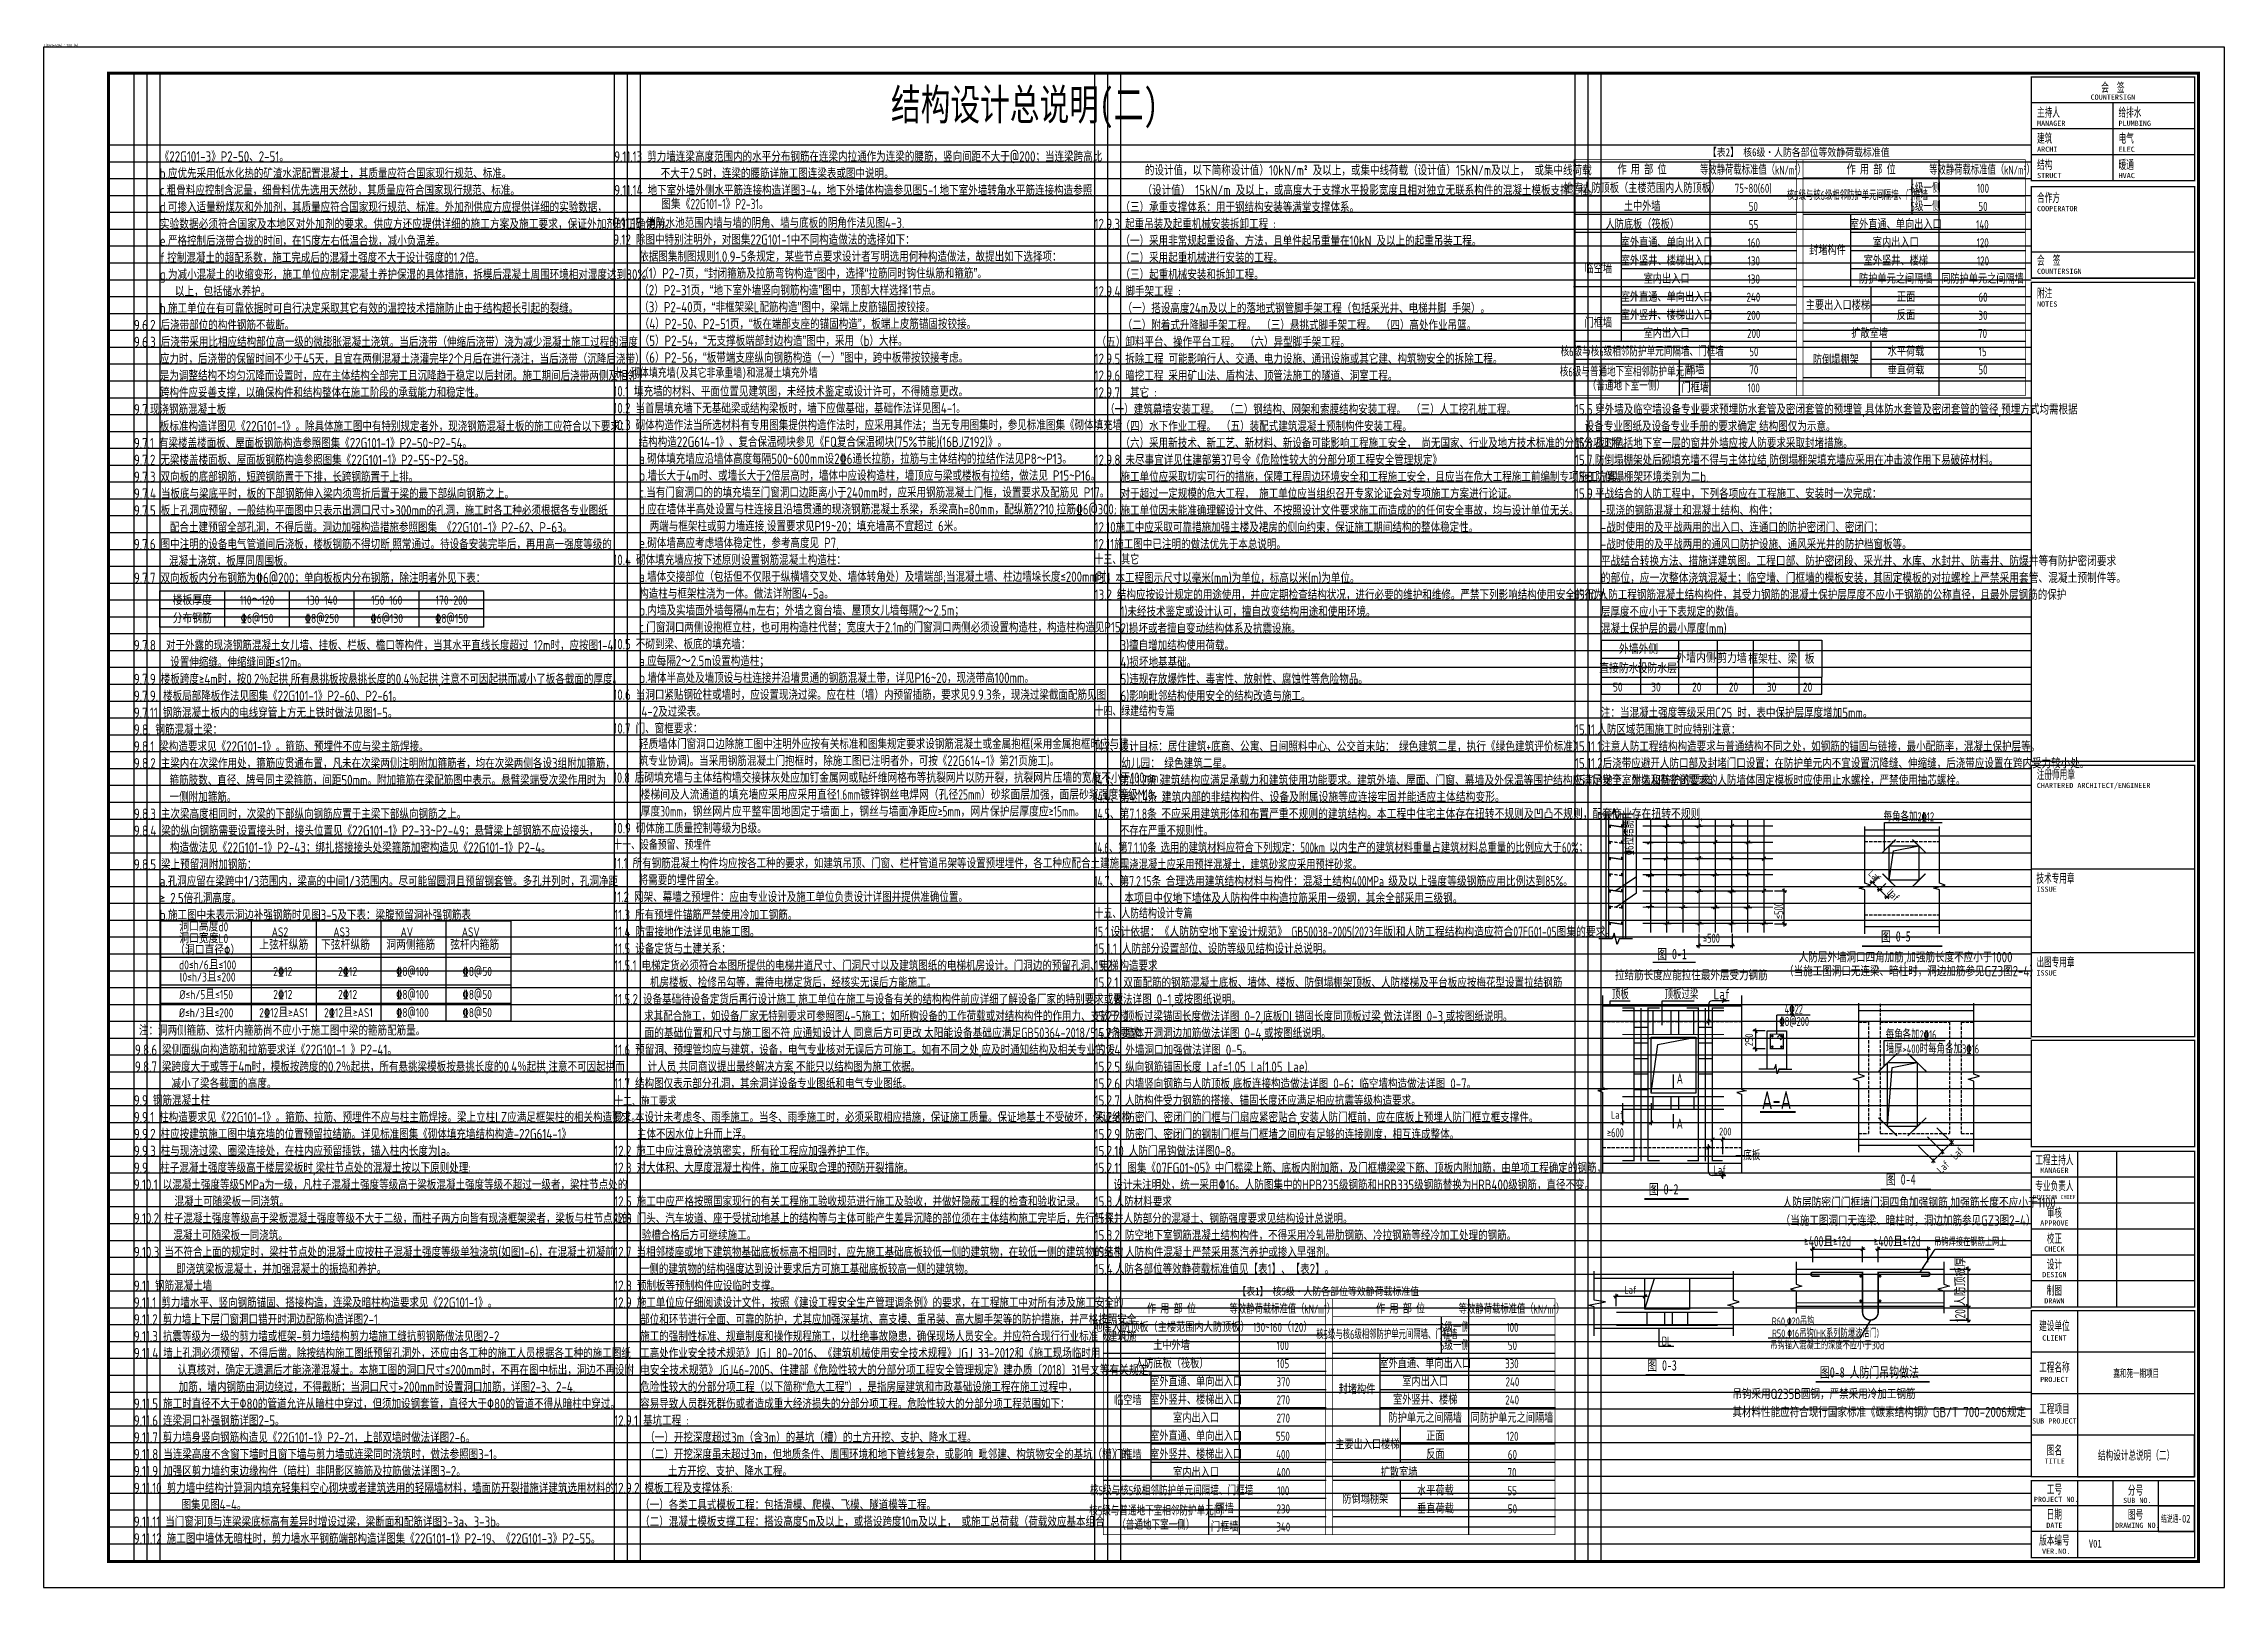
# Model space of a CAD drawing. Extents: x 698102 to 803227, y -138366 to 57555.
# Drawn here: x 698102 to 782202, y -70176 to -10635 of the extents above; entities that cross this region are included whole.
import ezdxf
from ezdxf.enums import TextEntityAlignment as Align

# ---------------------------------------------------------------- set-up
doc = ezdxf.new("R2010")
doc.units = 0
doc.header["$LTSCALE"] = 500
doc.linetypes.add('DASH', pattern=[0.35, 0.25, -0.1])
doc.layers.get('0').update_dxf_attribs({"linetype": 'CONTINUOUS'})
doc.layers.get('Defpoints').update_dxf_attribs({"color": 1, "linetype": 'CONTINUOUS'})
doc.layers.add('_TSZ_PLOT_MARK', color=1, linetype='CONTINUOUS', plot=False)
doc.layers.add('S-MODIFY-云线', color=3, linetype='CONTINUOUS', plot=False)
for name, color, linetype in [('A-ANNO-SYMB_图名标注', 3, 'CONTINUOUS'), ('A-ANNO-TITLE', 4, 'CONTINUOUS'), ('DIM', 83, 'CONTINUOUS'), ('FLOOR', 113, 'CONTINUOUS'), ('HOLE_PM', 183, 'CONTINUOUS'), ('REINL', 12, 'CONTINUOUS'), ('S-FLOOR-说明', 7, 'CONTINUOUS'), ('SM3', 4, 'CONTINUOUS'), ('TAB', 132, 'CONTINUOUS'), ('TEXT', 7, 'CONTINUOUS'), ('TEXT12', 6, 'CONTINUOUS'), ('TEXT13', 103, 'CONTINUOUS'), ('THICK', 6, 'CONTINUOUS'), ('THIN', 131, 'CONTINUOUS'), ('WALL_DE', 25, 'CONTINUOUS'), ('编号', 4, 'CONTINUOUS')]:
    doc.layers.add(name, color=color, linetype=linetype)
doc.styles.add('-宋体', font='', dxfattribs={"width": 0.8})
doc.styles.add('-黑体', font='simhei.ttf', dxfattribs={"width": 0.8})
doc.styles.add('_TSZ_PLOT_MARK', font='tssdeng.shx', dxfattribs={"width": 0.7, "bigfont": 'tssdchn.shx'})
doc.styles.add('TSSD_Dimension', font='Tssdeng.shx', dxfattribs={"width": 0.7, "bigfont": 'hztxt.shx'})
doc.styles.add('TSSD_Norm', font='tssdeng.shx', dxfattribs={"width": 0.8, "bigfont": 'hztxt.shx'})
doc.styles.add('TSSD_Rein', font='tssdeng.shx', dxfattribs={"width": 0.7, "bigfont": 'hztxt.shx'})
doc.styles.add('黑体', font='simhei.ttf')
doc.styles.get('-宋体').set_extended_font_data('SimSun')
doc.dimstyles.new('TSSD_100_100', dxfattribs={"dimtxt": 300, "dimasz": 100, "dimexe": 100, "dimexo": 250, "dimgap": 100, "dimtad": 1, "dimdec": 0, "dimzin": 0, "dimdsep": 46, "dimtxsty": 'TSSD_Dimension', "dimblk": 'ARCHTICK', "dimcen": 0, "dimdle": 100, "dimclrt": 7, "dimadec": 0, "dimazin": 0, "dimtfac": 1, "dimtdec": 0, "dimtix": 1, "dimtmove": 2, "dimatfit": 3, "dimfxl": 800, "dimfxlon": 1, "dimtolj": 1, "dimtzin": 0, "dimarcsym": 0})
doc.dimstyles.new('TSSD_50_100', dxfattribs={"dimtxt": 300, "dimasz": 100, "dimexe": 100, "dimexo": 250, "dimgap": 100, "dimtad": 1, "dimdec": 0, "dimlfac": 0.5, "dimzin": 0, "dimdsep": 46, "dimtxsty": 'TSSD_Dimension', "dimblk": 'ARCHTICK', "dimblk1": 'ARCHTICK', "dimblk2": 'ARCHTICK', "dimcen": 0, "dimdle": 100, "dimclrt": 7, "dimadec": 0, "dimazin": 0, "dimtfac": 1, "dimtdec": 0, "dimtix": 1, "dimtmove": 2, "dimatfit": 3, "dimfxl": 1, "dimtolj": 1, "dimtzin": 0, "dimarcsym": 0})

msp = doc.modelspace()

# ---------------------------------------------------------------- texts
at = {"layer": '_TSZ_PLOT_MARK', "style": '_TSZ_PLOT_MARK'}
msp.add_text('T(841*594)_1:100 (4)', height=100, dxfattribs=at).set_placement((698101.92, -10775.96), align=Align.BOTTOM_LEFT)
msp.add_text('T(841*594)_1:100 (4)', height=100, dxfattribs=at).set_placement((698101.92, -10775.96), align=Align.BOTTOM_LEFT)
at = {"layer": 'A-ANNO-SYMB_图名标注', "color": 7, "style": '-宋体', "width": 0.8}
msp.add_text('02', height=300, dxfattribs=at).set_placement((780732.52, -67525.96), align=Align.MIDDLE_CENTER)
at = {"layer": 'A-ANNO-TITLE', "style": '-宋体'}
for s, height, p in [('COUNTERSIGN', 200, (777901.92, -12799.19)), ('MANAGER', 200, (775646.72, -54193.49)), ('DIVISION CHIEF', 150, (775646.72, -55193.49)), ('APPROVE', 200, (775646.72, -56223.51)), ('CHECK', 200, (775646.72, -57224.57)), ('DESIGN', 200, (775646.72, -58213.58)), ('DRAWN', 200, (775646.72, -59224.57)), ('CLIENT', 200, (775646.72, -60656.26)), ('PROJECT', 200, (775646.72, -62256.26)), ('SUB PROJECT', 200, (775646.72, -63856.26)), ('TITLE', 200, (775661.02, -65408.51)), ('PROJECT NO.', 200, (775716.72, -66881.9)), ('SUB NO.', 200, (778844.42, -66920.62)), ('DATE', 200, (775646.72, -67879.36)), ('DRAWING NO.', 200, (778844.42, -67881.9)), ('VER.NO.', 200, (775716.72, -68879.36))]:
    msp.add_text(s, height=height, dxfattribs=at).set_placement(p, align=Align.CENTER)
at = {"layer": 'A-ANNO-TITLE', "style": '-宋体', "width": 0.6}
for s, p in [('会  签', (777901.92, -12495.32)), ('工程主持人', (775646.72, -53860.54)), ('专业负责人', (775646.72, -54860.54)), ('审核', (775646.72, -55890.56)), ('校正', (775646.72, -56891.61)), ('设计', (775646.72, -57880.62)), ('制图', (775646.72, -58891.61)), ('建设单位', (775646.72, -60256.75)), ('工程名称', (775646.72, -61856.75)), ('工程项目', (775646.72, -63456.75)), ('图名', (775649.01, -65056.75)), ('工号', (775646.72, -66560.93)), ('分号', (778774.42, -66599.65)), ('日期', (775646.72, -67527.6)), ('图号', (778774.42, -67530.14)), ('版本编号', (775646.72, -68527.6))]:
    msp.add_text(s, height=350, dxfattribs=at).set_placement(p, align=Align.CENTER)
for s, p in [('主持人', (774976.11, -13458.25)), ('给排水', (778118.73, -13458.25)), ('建筑', (774976.11, -14458.25)), ('电气', (778121.95, -14458.25, 100)), ('结构', (774979.33, -15472.31, 100)), ('暖通', (778121.95, -15472.31, 100)), ('合作方', (774976.11, -16748.78)), ('会  签  ', (774976.11, -19164.92)), ('附注', (774976.11, -20428.73)), ('注册师用章', (774967.29, -38996.4)), ('技术专用章', (774953.14, -42996.84)), ('出图专用章', (774953.14, -46227.12))]:
    msp.add_text(s, height=350, dxfattribs=at).set_placement(p)
at = {"layer": 'A-ANNO-TITLE', "style": '-宋体'}
for s, p in [('MANAGER', (774976.11, -13808.25)), ('PLUMBING', (778118.73, -13808.25)), ('ARCHI', (774979.33, -14808.25, 100)), ('ELEC', (778121.95, -14808.25, 100)), ('STRUCT', (774979.33, -15822.31, 100)), ('HVAC', (778121.95, -15822.31, 100)), ('COOPERATOR', (774976.11, -17098.78)), ('COUNTERSIGN', (774976.11, -19514.92)), ('NOTES', (774976.11, -20778.73)), ('CHARTERED ARCHITECT/ENGINEER', (774967.29, -39346.4)), ('ISSUE', (774953.14, -43346.84)), ('ISSUE', (774953.14, -46577.12))]:
    msp.add_text(s, height=200, dxfattribs=at).set_placement(p)
for s, height, width, p in [('结说通-', 266.667, 0.6, (780158.13, -67525.96)), ('V01', 300, 0.8, (777221.72, -68490.24))]:
    msp.add_text(s, height=height, dxfattribs=dict(at, width=width)).set_placement(p, align=Align.MIDDLE_CENTER)
at = {"layer": 'A-ANNO-TITLE', "style": '-宋体', "width": 0.6}
msp.add_attdef('结构设计总说明（二）', text='', height=350, dxfattribs=at).set_placement((778796.72, -65249.12), align=Align.CENTER)
at = {"layer": 'S-FLOOR-说明', "style": '-宋体', "width": 0.6}
msp.add_text('嘉和苑一期项目', height=300, dxfattribs=at).set_placement((778803.48, -62071.92), align=Align.CENTER)
at = {"layer": 'SM3', "style": '-黑体', "width": 0.8}
for s, p in [('【表2】 核6级·人防各部位等效静荷载标准值', (765787.55, -14978.07)), ('【表1】 核5级·人防各部位等效静荷载标准值', (747641.62, -58909.59))]:
    msp.add_text(s, height=306.25, dxfattribs=at).set_placement(p, align=Align.CENTER)
at = {"layer": 'TEXT'}
for s, height, style, width, p in [('《22G101-3》P2-50、2-51。', 400, 'TSSD_Norm', 0.8, (702581.93, -15190.84)), ('9.11.13 剪力墙连梁高度范围内的水平分布钢筋在连梁内拉通作为连梁的腰筋，竖向间距不大于@200；当连梁跨高比', 400, 'TSSD_Norm', 0.8, (720106.93, -15190.84)), ('不大于2.5时，连梁的腰筋详施工图连梁表或图中说明。', 400, 'TSSD_Norm', 0.8, (721899.6, -15840.84)), ('c.粗骨料应控制含泥量，细骨料优先选用天然砂，其质量应符合国家现行规范、标准。', 400, 'TSSD_Norm', 0.8, (702581.93, -16490.84)), ('9.11.14 地下室外墙外侧水平筋连接构造详图3-4，地下外墙体构造参见图5-1.地下室外墙转角水平筋连接构造参照', 400, 'TSSD_Norm', 0.8, (720106.93, -16490.84)), ('（三）承重支撑体系：用于钢结构安装等满堂支撑体系。 ', 400, 'TSSD_Norm', 0.8, (739631.93, -17140.84)), ('（设计值） 15kN/m 及以上，或高度大于支撑水平投影宽度且相对独立无联系构件的混凝土模板支撑工程。   ', 400, 'TSSD_Norm', 0.8, (740481.11, -16490.84)), ('9.11.15 消防水池范围内墙与墙的阴角、墙与底板的阴角作法见图4-3.', 400, 'TSSD_Norm', 0.8, (720071.85, -17745.37)), ('12.9.3 起重吊装及起重机械安装拆卸工程 : ', 400, 'TSSD_Norm', 0.8, (738631.93, -17790.84)), ('e.严格控制后浇带合拢的时间，在15度左右低温合拢，减小负温差。', 400, 'TSSD_Norm', 0.8, (702584.24, -18440.84)), ('9.12 除图中特别注明外，对图集22G101-1中不同构造做法的选择如下：', 400, 'TSSD_Norm', 0.8, (720071.85, -18395.37)), ('（一）采用非常规起重设备、方法，且单件起吊重量在10kN 及以上的起重吊装工程。 ', 400, 'TSSD_Norm', 0.8, (739631.93, -18440.84)), ('g.为减小混凝土的收缩变形，施工单位应制定混凝土养护保湿的具体措施，拆模后混凝土周围环境相对湿度达到80%%%', 400, 'TSSD_Norm', 0.8, (702584.24, -19740.84)), ('f.控制混凝土的超配系数，施工完成后的混凝土强度不大于设计强度的1.2倍。', 400, 'TSSD_Norm', 0.8, (702584.24, -19090.84)), ('依据图集制图规则1.0.9-5条规定，某些节点要求设计者写明选用何种构造做法，故提出如下选择项：', 400, 'TSSD_Norm', 0.8, (721071.85, -19045.37)), ('（1）P2-7页，“封闭箍筋及拉筋弯钩构造”图中，选择“拉筋同时钩住纵筋和箍筋”。', 400, 'TSSD_Norm', 0.8, (721071.85, -19695.37)), ('（二）采用起重机械进行安装的工程。 ', 400, 'TSSD_Norm', 0.8, (739631.93, -19090.84)), ('（三）起重机械安装和拆卸工程。 ', 400, 'TSSD_Norm', 0.8, (739631.93, -19740.84)), ('   以上，包括储水养护。', 400, 'TSSD_Norm', 0.8, (702584.24, -20390.84)), ('（2）P2-31页，“地下室外墙竖向钢筋构造”图中，顶部大样选择1节点。', 400, 'TSSD_Norm', 0.8, (721071.85, -20345.37)), ('12.9.4 脚手架工程 :', 400, 'TSSD_Norm', 0.8, (738631.93, -20390.84)), ('h.施工单位在有可靠依据时可自行决定采取其它有效的温控技术措施防止由于结构超长引起的裂缝。', 400, 'TSSD_Norm', 0.8, (702584.24, -21040.84)), ('（3）P2-40页，“非框架梁L配筋构造”图中，梁端上皮筋锚固按铰接。', 400, 'TSSD_Norm', 0.8, (721071.85, -20995.37)), ('（一）搭设高度24m及以上的落地式钢管脚手架工程（包括采光井、电梯井脚 手架）。', 400, 'TSSD_Norm', 0.8, (739713.77, -21040.84)), ('9.6.2 后浇带部位的构件钢筋不截断。', 400, 'TSSD_Norm', 0.8, (701584.24, -21690.84)), ('（4）P2-50、P2-51页，“板在端部支座的锚固构造”，板端上皮筋锚固按铰接。', 400, 'TSSD_Norm', 0.8, (721091.48, -21645.37)), ('（5）P2-54，“无支撑板端部封边构造”图中，采用（b）大样。', 400, 'TSSD_Norm', 0.8, (721091.48, -22295.37)), ('（二）附着式升降脚手架工程。 （三）悬挑式脚手架工程。 （四）高处作业吊篮。 ', 400, 'TSSD_Norm', 0.8, (739713.77, -21690.84)), ('9.6.3 后浇带采用比相应结构部位高一级的微膨胀混凝土浇筑。当后浇带（伸缩后浇带）浇为减少混凝土施工过程的温度', 400, 'TSSD_Norm', 0.8, (701584.24, -22340.84)), ('应力时，后浇带的保留时间不少于45天，且宜在两侧混凝土浇灌完毕2个月后在进行浇注，当后浇带（沉降后浇带）', 400, 'TSSD_Norm', 0.8, (702584.24, -22990.84)), ('（6）P2-56，“板带端支座纵向钢筋构造（一）”图中，跨中板带按铰接考虑。', 400, 'TSSD_Norm', 0.8, (721091.48, -22945.37)), ('12.9.5 拆除工程 可能影响行人、交通、电力设施、通讯设施或其它建、构筑物安全的拆除工程。 ', 400, 'TSSD_Norm', 0.8, (738631.93, -22990.84)), ('（五）卸料平台、操作平台工程。 （六）异型脚手架工程。', 400, 'TSSD_Norm', 0.8, (738713.77, -22340.84)), ('是为调整结构不均匀沉降而设置时，应在主体结构全部完工且沉降趋于稳定以后封闭。施工期间后浇带两侧及相邻一', 400, 'TSSD_Norm', 0.8, (702584.24, -23640.84)), ('12.9.6 暗挖工程 采用矿山法、盾构法、顶管法施工的隧道、洞室工程。', 400, 'TSSD_Norm', 0.8, (738631.93, -23640.84)), ('跨构件应妥善支撑，以确保构件和结构整体在施工阶段的承载能力和稳定性。', 400, 'TSSD_Norm', 0.8, (702584.24, -24290.84)), ('12.9.7  其它 :', 400, 'TSSD_Norm', 0.8, (738631.93, -24290.84)), ('板标准构造详图见《22G101-1》。除具体施工图中有特别规定者外，现浇钢筋混凝土板的施工应符合以下要求：', 400, 'TSSD_Norm', 0.8, (702584.24, -25590.84)), ('10.2 当首层填充墙下无基础梁或结构梁板时，墙下应做基础，基础作法详见图4-1。', 400, 'TSSD_Norm', 0.8, (720071.85, -24895.37)), ('（一）建筑幕墙安装工程。 （二）钢结构、网架和索膜结构安装工程。 （三）人工挖孔桩工程。', 400, 'TSSD_Norm', 0.8, (739037.56, -24940.84)), ('（四）水下作业工程。 （五）装配式建筑混凝土预制构件安装工程。 ', 400, 'TSSD_Norm', 0.8, (739631.93, -25590.84)), ('9.7.1 有梁楼盖楼面板、屋面板钢筋构造参照图集《22G101-1》P2-50~P2-54。', 400, 'TSSD_Norm', 0.8, (701584.24, -26240.84)), ('（六）采用新技术、新工艺、新材料、新设备可能影响工程施工安全， 尚无国家、行业及地方技术标准的分部分项工程。 ', 400, 'TSSD_Norm', 0.8, (739631.93, -26240.84)), ('9.7.2 无梁楼盖楼面板、屋面板钢筋构造参照图集《22G101-1》P2-55~P2-58。', 400, 'TSSD_Norm', 0.8, (701584.24, -26890.84)), ('a.砌体填充墙应沿墙体高度每隔500~600mm设2%%1326通长拉筋，拉筋与主体结构的拉结作法见P8～P13。', 400, 'TSSD_Norm', 0.8, (721071.85, -26845.37)), ('12.9.8 未尽事宜详见住建部第37号令《危险性较大的分部分项工程安全管理规定》 ', 400, 'TSSD_Norm', 0.8, (738631.93, -26890.84)), ('9.7.3 双向板的底部钢筋，短跨钢筋置于下排，长跨钢筋置于上排。', 400, 'TSSD_Norm', 0.8, (701584.24, -27540.84)), ('9.7.4 当板底与梁底平时，板的下部钢筋伸入梁内须弯折后置于梁的最下部纵向钢筋之上。', 400, 'TSSD_Norm', 0.8, (701584.24, -28190.84)), ('c.当有门窗洞口的的填充墙至门窗洞口边距离小于240mm时，应采用钢筋混凝土门框，设置要求及配筋见 P17。', 400, 'TSSD_Norm', 0.8, (721071.85, -28145.37)), ('b.墙长大于4m时、或墙长大于2倍层高时，墙体中应设构造柱，墙顶应与梁或楼板有拉结，做法见 P15~P16。', 400, 'TSSD_Norm', 0.8, (721071.85, -27495.37)), ('施工单位应采取切实可行的措施，保障工程周边环境安全和工程施工安全，且应当在危大工程施工前编制专项施工方案。', 400, 'TSSD_Norm', 0.8, (739631.93, -27540.84)), ('对于超过一定规模的危大工程， 施工单位应当组织召开专家论证会对专项施工方案进行论证。', 400, 'TSSD_Norm', 0.8, (739631.93, -28190.84)), ('9.7.5 板上孔洞应预留，一般结构平面图中只表示出洞口尺寸>300mm的孔洞，施工时各工种必须根据各专业图纸', 400, 'TSSD_Norm', 0.8, (701584.24, -28840.84)), ('d.应在墙体半高处设置与柱连接且沿墙贯通的现浇钢筋混凝土系梁，系梁高h=80mm，配纵筋2\ue53210,拉筋%%1326@300;', 400, 'TSSD_Norm', 0.78, (721071.85, -28795.37)), ('施工单位因未能准确理解设计文件、不按照设计文件要求施工而造成的的任何安全事故，均与设计单位无关。', 400, 'TSSD_Norm', 0.8, (739631.93, -28840.84)), ('  配合土建预留全部孔洞，不得后凿。洞边加强构造措施参照图集 《22G101-1》P2-62、P-63。', 400, 'TSSD_Norm', 0.8, (702584.24, -29490.84)), ('两端与框架柱或剪力墙连接,设置要求见P19~20；填充墙高不宜超过 6米。', 400, 'TSSD_Norm', 0.8, (721475.53, -29445.37)), ('9.7.6 图中注明的设备电气管道间后浇板，楼板钢筋不得切断,照常通过。待设备安装完毕后，再用高一强度等级的', 400, 'TSSD_Norm', 0.8, (701581.93, -30140.84)), ('e.砌体墙高应考虑墙体稳定性，参考高度见 P7,', 400, 'TSSD_Norm', 0.8, (721071.85, -30095.37)), ('12.11施工图中已注明的做法优先于本总说明。', 400, 'TSSD_Norm', 0.8, (738631.93, -30140.84)), ('混凝土浇筑，板厚同周围板。', 400, 'TSSD_Norm', 0.8, (702937.88, -30790.84)), ('10.4 砌体填充墙应按下述原则设置钢筋混凝土构造柱：', 400, 'TSSD_Norm', 0.8, (720071.85, -30745.37)), ('a.墙体交接部位（包括但不仅限于纵横墙交叉处、墙体转角处）及墙端部;当混凝土墙、柱边墙垛长度≤200mm时，', 400, 'TSSD_Norm', 0.8, (721071.85, -31395.37)), ('13.1 本工程图示尺寸以毫米(mm)为单位，标高以米(m)为单位。', 400, 'TSSD_Norm', 0.8, (738631.93, -31440.84)), ('构造柱与框架柱浇为一体。做法详附图4-5a。', 400, 'TSSD_Norm', 0.8, (721071.85, -32045.37)), ('b.内墙及实墙面外墙每隔4m左右；外墙之窗台墙、屋顶女儿墙每隔2～2.5m；', 400, 'TSSD_Norm', 0.8, (721071.85, -32695.37)), ('9.7.8  对于外露的现浇钢筋混凝土女儿墙、挂板、栏板、檐口等构件，当其水平直线长度超过 12m时，应按图1-4', 400, 'TSSD_Norm', 0.8, (701581.93, -34040.84)), ('10.5 不砌到梁、板底的填充墙：', 400, 'TSSD_Norm', 0.8, (720071.85, -33995.37)), ('c.门窗洞口两侧设抱框立柱，也可用构造柱代替；宽度大于2.1m的门窗洞口两侧必须设置构造柱，构造柱构造见P15。', 400, 'TSSD_Norm', 0.8, (721071.85, -33345.37)), ('设置伸缩缝。伸缩缝间距≤12m。', 400, 'TSSD_Norm', 0.8, (702983.44, -34690.84)), ('a.应每隔2～2.5m设置构造柱；', 400, 'TSSD_Norm', 0.8, (721071.85, -34645.37)), ('9.7.9 楼板跨度≥4m时，按0.2％起拱,所有悬挑板按悬挑长度的0.4％起拱,注意不可因起拱而减小了板各截面的厚度。', 400, 'TSSD_Norm', 0.8, (701581.93, -35340.84)), ('b.墙体半高处及墙顶设与柱连接并沿墙贯通的钢筋混凝土带，详见P16~20，现浇带高100mm。', 400, 'TSSD_Norm', 0.8, (721071.85, -35295.37)), ('9.7.9. 楼板局部降板作法见图集《22G101-1》P2-60、P2-61。', 400, 'TSSD_Norm', 0.8, (701581.93, -35990.84)), ('9.7.11 钢筋混凝土板内的电线穿管上方无上铁时做法见图1-5。', 400, 'TSSD_Norm', 0.8, (701581.93, -36640.84)), ('9.8. 钢筋混凝土梁：', 400, 'TSSD_Norm', 0.8, (701581.93, -37290.84)), ('10.7 门、窗框要求：', 400, 'TSSD_Norm', 0.8, (720071.85, -37245.37)), ('9.8.1 梁构造要求见《22G101-1》。箍筋、预埋件不应与梁主筋焊接。', 400, 'TSSD_Norm', 0.8, (701581.93, -37940.84)), ('9.8.2 主梁内在次梁作用处，箍筋应贯通布置，凡未在次梁两侧注明附加箍筋者，均在次梁两侧各设3组附加箍筋，', 400, 'TSSD_Norm', 0.8, (701581.93, -38590.84)), ('箍筋肢数、直径、牌号同主梁箍筋，间距50mm。附加箍筋在梁配筋图中表示。悬臂梁端受次梁作用时为', 400, 'TSSD_Norm', 0.8, (702961.32, -39240.84)), ('一侧附加箍筋。', 400, 'TSSD_Norm', 0.8, (702961.32, -39890.84)), ('14.3、第4.1.2条 建筑结构应满足承载力和建筑使用功能要求。建筑外墙、屋面、门窗、幕墙及外保温等围护结构应满足安全、耐久和防护的要求。', 400, 'TSSD_Rein', 0.7, (738612.29, -39240.84)), ('14.4、第4.1.4条 建筑内部的非结构构件、设备及附属设施等应连接牢固并能适应主体结构变形。', 400, 'TSSD_Rein', 0.7, (738612.29, -39890.84)), ('9.8.3 主次梁高度相同时，次梁的下部纵向钢筋应置于主梁下部纵向钢筋之上。', 400, 'TSSD_Norm', 0.8, (701581.93, -40540.84)), ('9.8.4 梁的纵向钢筋需要设置接头时，接头位置见《22G101-1》P2-33~P2-49；悬臂梁上部钢筋不应设接头，', 400, 'TSSD_Norm', 0.8, (701581.93, -41190.84)), ('10.9 砌体施工质量控制等级为B级。', 400, 'TSSD_Norm', 0.8, (720071.85, -41095.37)), ('9.8.5 梁上预留洞附加钢筋：', 400, 'TSSD_Norm', 0.8, (701581.93, -42490.84)), (' 构造做法见《22G101-1》P2-43；绑扎搭接接头处梁箍筋加密构造见《22G101-1》P2-4。', 400, 'TSSD_Norm', 0.8, (702781.48, -41840.84)), ('14.6、第7.1.10条 选用的建筑材料应符合下列规定：500km 以内生产的建筑材料重量占建筑材料总重量的比例应大于60%%%；', 400, 'TSSD_Rein', 0.664756, (738612.29, -41840.84)), ('现浇混凝土应采用预拌混凝土，建筑砂浆应采用预拌砂浆。', 400, 'TSSD_Rein', 0.664756, (739612.29, -42490.84)), ('a.孔洞应留在梁跨中1/3范围内，梁高的中间1/3范围内。尽可能留圆洞且预留钢套管。多孔并列时，孔洞净距', 400, 'TSSD_Norm', 0.8, (702581.93, -43140.84)), ('将需要的埋件留全。', 400, 'TSSD_Norm', 0.8, (721048.36, -43095.37)), ('14.7、第7.2.15条 合理选用建筑结构材料与构件：混凝土结构400MPa 级及以上强度等级钢筋应用比例达到85%%%。', 400, 'TSSD_Rein', 0.7, (738612.29, -43140.84)), ('≥ 2.5倍孔洞高度。', 400, 'TSSD_Norm', 0.8, (702581.93, -43790.84)), ('b.施工图中未表示洞边补强钢筋时见图3-5及下表：梁腹预留洞补强钢筋表', 400, 'TSSD_Norm', 0.8, (702581.93, -44440.84)), ('11.4 防雷接地作法详见电施工图。', 400, 'TSSD_Norm', 0.8, (720106.93, -45090.84)), ('11.5 设备定货与土建关系：', 400, 'TSSD_Norm', 0.8, (720106.93, -45740.84)), ('15.1.1 人防部分设置部位、设防等级见结构设计总说明。', 400, 'TSSD_Norm', 0.8, (738631.93, -45740.84)), ('11.5.1 电梯定货必须符合本图所提供的电梯井道尺寸、门洞尺寸以及建筑图纸的电梯机房设计。门洞边的预留孔洞、电梯', 400, 'TSSD_Norm', 0.8, (720106.93, -46390.84)), ('机房楼板、检修吊勾等，需待电梯定货后，经核实无误后方能施工。', 400, 'TSSD_Norm', 0.8, (721488.5, -47040.84)), ('15.2.1 双面配筋的钢筋混凝土底板、墙体、楼板、防倒塌棚架顶板、人防楼梯及平台板应按梅花型设置拉结钢筋', 400, 'TSSD_Norm', 0.8, (738631.93, -47047.33)), ('11.5.2 设备基础待设备定货后再行设计施工,施工单位在施工与设备有关的结构构件前应详细了解设备厂家的特别要求或要', 400, 'TSSD_Norm', 0.8, (720106.93, -47690.84)), ('做法详图 0-1,或按图纸说明。', 400, 'TSSD_Norm', 0.8, (739360.51, -47697.33)), ('面的基础位置和尺寸与施工图不符,应通知设计人,同意后方可更改.太阳能设备基础应满足GB50364-2018/5.4.2条要求', 400, 'TSSD_Norm', 0.75, (721273.04, -48990.84)), ('15.2.3 墙体开洞洞边加筋做法详图 0-4,或按图纸说明。', 400, 'TSSD_Norm', 0.8, (738631.93, -48997.33)), ('9.8.6 梁侧面纵向构造筋和拉筋要求详《22G101-1 》P2-41。', 400, 'TSSD_Norm', 0.8, (701623.31, -49640.84)), ('15.2.4 外墙洞口加强做法详图 0-5。', 400, 'TSSD_Norm', 0.8, (738631.93, -49647.33)), ('9.8.7 梁跨度大于或等于4m时，模板按跨度的0.2％起拱，所有悬挑梁模板按悬挑长度的0.4％起拱,注意不可因起拱而', 400, 'TSSD_Norm', 0.8, (701623.31, -50290.84)), ('15.2.5 纵向钢筋锚固长度 Laf=1.05 La(1.05 Lae).', 400, 'TSSD_Norm', 0.8, (738631.93, -50297.33)), ('减小了梁各截面的高度。', 400, 'TSSD_Norm', 0.8, (703033.87, -50940.84)), ('15.2.6 内墙竖向钢筋与人防顶板,底板连接构造做法详图 0-6；临空墙构造做法详图 0-7。', 400, 'TSSD_Norm', 0.8, (738631.93, -50947.33)), ('15.2.7 人防构件受力钢筋的搭接、锚固长度还应满足相应抗震等级构造要求。', 400, 'TSSD_Norm', 0.8, (738631.93, -51597.33)), ('A-A', 700, 'TSSD_Rein', 0.69, (764360.79, -51732.89)), ('9.9.1 柱构造要求见《22G101-1》。箍筋、拉筋、预埋件不应与柱主筋焊接。梁上立柱LZ应满足框架柱的相关构造要求。', 400, 'TSSD_Norm', 0.8, (701581.93, -52240.84)), ('15.2.8 防密门、密闭门的门框与门扇应紧密贴合,安装人防门框前，应在底板上预埋人防门框立框支撑件。', 400, 'TSSD_Norm', 0.8, (738631.93, -52247.33)), ('15.2.9 防密门、密闭门的钢制门框与门框墙之间应有足够的连接刚度，相互连成整体。', 400, 'TSSD_Norm', 0.8, (738631.93, -52897.33)), ('9.9.3 柱与现浇过梁、圈梁连接处，在柱内应预留插铁，锚入柱内长度为la。', 400, 'TSSD_Norm', 0.8, (701581.93, -53540.84)), ('9.9.  柱子混凝土强度等级高于楼层梁板时,梁柱节点处的混凝土按以下原则处理:', 400, 'TSSD_Norm', 0.8, (701581.93, -54190.84)), ('12.2 施工中应注意砼浇筑密实，所有砼工程应加强养护工作。', 400, 'TSSD_Norm', 0.8, (720106.93, -53540.84)), ('15.2.10 人防门吊钩做法详图0-8。', 400, 'TSSD_Norm', 0.8, (738631.93, -53547.33)), ('15.2.11 图集《07FG01~05》中门槛梁上筋、底板内附加筋，及门框横梁梁下筋、顶板内附加筋，由单项工程确定的钢筋，', 400, 'TSSD_Norm', 0.8, (738631.93, -54197.33)), ('9.10.1 以混凝土强度等级5MPa为一级，凡柱子混凝土强度等级高于梁板混凝土强度等级不超过一级者，梁柱节点处的', 400, 'TSSD_Norm', 0.8, (701581.93, -54840.84)), ('设计未注明处，统一采用%%13216。人防图集中的HPB235级钢筋和HRB335级钢筋替换为HRB400级钢筋，直径不变。', 400, 'TSSD_Norm', 0.8, (739360.51, -54847.33)), ('混凝土可随梁板一同浇筑。', 400, 'TSSD_Norm', 0.8, (703150.31, -55490.84)), ('15.3.人防材料要求', 400, 'TSSD_Norm', 0.8, (738631.93, -55497.33)), ('人防层防密门门框墙门洞四角加强钢筋,加强筋长度不应小于1100', 400, 'TSSD_Norm', 0.75, (765160.81, -55531.96)), ('9.10.2 柱子混凝土强度等级高于梁板混凝土强度等级不大于二级，而柱子两方向皆有现浇框架梁者，梁板与柱节点处的', 400, 'TSSD_Norm', 0.8, (701581.93, -56140.84)), ('混凝土可随梁板一同浇筑。', 400, 'TSSD_Norm', 0.8, (703104.37, -56790.84)), ('验槽合格后方可继续施工。', 400, 'TSSD_Norm', 0.8, (721169.58, -56790.84)), ('15.3.1 人防部分的混凝土、钢筋强度要求见结构设计总说明。', 400, 'TSSD_Norm', 0.8, (738631.93, -56147.33)), ('9.10.3 当不符合上面的规定时，梁柱节点处的混凝土应按柱子混凝土强度等级单独浇筑(如图1-6)，在混凝土初凝前', 400, 'TSSD_Norm', 0.8, (701581.93, -57440.84)), ('12.7 当相邻楼座或地下建筑物基础底板标高不相同时，应先施工基础底板较低一侧的建筑物，在较低一侧的建筑物的结构', 400, 'TSSD_Norm', 0.8, (720106.93, -57440.84)), ('15.3.2 防空地下室钢筋混凝土结构构件，不得采用冷轧带肋钢筋、冷拉钢筋等经冷加工处理的钢筋。', 400, 'TSSD_Norm', 0.8, (738631.93, -56797.33)), ('15.3.3 人防构件混凝土严禁采用蒸汽养护或掺入早强剂。', 400, 'TSSD_Norm', 0.8, (738631.93, -57447.33)), ('一侧的建筑物的结构强度达到设计要求后方可施工基础底板较高一侧的建筑物。', 400, 'TSSD_Norm', 0.8, (721090.82, -58090.84)), ('15.4.人防各部位等效静荷载标准值见【表1】、【表2】。', 400, 'TSSD_Norm', 0.8, (738631.93, -58097.33)), ('9.11 钢筋混凝土墙', 400, 'TSSD_Norm', 0.8, (701581.93, -58740.84)), ('12.8 预制板等预制构件应设临时支撑。', 400, 'TSSD_Norm', 0.8, (720106.93, -58740.84)), ('9.11.1 剪力墙水平、竖向钢筋锚固、搭接构造，连梁及暗柱构造要求见《22G101-1》。', 400, 'TSSD_Norm', 0.8, (701581.93, -59390.84)), ('9.11.2 剪力墙上下层门窗洞口错开时洞边配筋构造详图2-1.', 400, 'TSSD_Norm', 0.8, (701581.93, -60040.84)), ('12.9 施工单位应仔细阅读设计文件，按照《建设工程安全生产管理调条例》的要求，在工程施工中对所有涉及施工安全的', 400, 'TSSD_Norm', 0.8, (720106.93, -59390.84)), ('部位和环节进行全面、可靠的防护，尤其应加强深基坑、高支模、重吊装、高大脚手架等的防护措施，并严格按照安全', 400, 'TSSD_Norm', 0.8, (721106.93, -60040.84)), ('9.11.3 抗震等级为一级的剪力墙或框架-剪力墙结构剪力墙施工缝抗剪钢筋做法见图2-2', 400, 'TSSD_Norm', 0.8, (701581.93, -60690.84)), ('施工的强制性标准、规章制度和操作规程施工，以杜绝事故隐患，确保现场人员安全。并应符合现行行业标准《建筑施', 400, 'TSSD_Norm', 0.8, (721106.93, -60690.84)), ('9.11.4 墙上孔洞必须预留，不得后凿。除按结构施工图纸预留孔洞外，还应由各工种的施工人员根据各工种的施工图纸', 400, 'TSSD_Norm', 0.8, (701581.93, -61340.84)), ('工高处作业安全技术规范》JGJ 80-2016、《建筑机械使用安全技术规程》JGJ 33-2012和《施工现场临时用', 400, 'TSSD_Norm', 0.8, (721106.93, -61340.84)), ('加筋，墙内钢筋由洞边绕过，不得截断；当洞口尺寸>200mm时设置洞口加筋，详图2-3、2-4.', 400, 'TSSD_Norm', 0.8, (703312.48, -62640.84)), ('危险性较大的分部分项工程（以下简称“危大工程”），是指房屋建筑和市政基础设施工程在施工过程中， ', 400, 'TSSD_Norm', 0.8, (721106.93, -62640.84)), ('电安全技术规范》JGJ46-2005、住建部《危险性较大的分部分项工程安全管理规定》建办质〔2018〕31号文等有关规定。', 400, 'TSSD_Norm', 0.75, (721106.93, -61990.84)), ('容易导致人员群死群伤或者造成重大经济损失的分部分项工程。危险性较大的分部分项工程范围如下：  ', 400, 'TSSD_Norm', 0.8, (721106.93, -63290.84)), ('9.11.6 连梁洞口补强钢筋详图2-5。', 400, 'TSSD_Norm', 0.8, (701581.93, -63940.84)), ('12.9.1 基坑工程 :', 400, 'TSSD_Norm', 0.8, (720106.93, -63940.84)), ('9.11.7 剪力墙身竖向钢筋构造见《22G101-1》P2-21，上部双墙时做法详图2-6。', 400, 'TSSD_Norm', 0.8, (701581.93, -64590.84)), (' （一）开挖深度超过3m（含3m）的基坑（槽）的土方开挖、支护、降水工程。 ', 400, 'TSSD_Norm', 0.8, (721106.93, -64590.84)), ('9.11.8 当连梁高度不含窗下墙时且窗下墙与剪力墙或连梁同时浇筑时，做法参照图3-1。', 400, 'TSSD_Norm', 0.8, (701581.93, -65240.84)), ('9.11.9 加强区剪力墙约束边缘构件（暗柱）非阴影区箍筋及拉筋做法详图3-2。', 400, 'TSSD_Norm', 0.8, (701581.93, -65890.84)), (' （二）开挖深度虽未超过3m，但地质条件、周围环境和地下管线复杂，或影响 毗邻建、构筑物安全的基坑（槽）的', 400, 'TSSD_Norm', 0.8, (721106.93, -65240.84)), ('土方开挖、支护、降水工程。 ', 400, 'TSSD_Norm', 0.8, (722180.67, -65890.84)), ('9.11.10 剪力墙中结构计算洞内填充轻集料空心砌块或者建筑选用的轻隔墙材料，墙面防开裂措施详建筑选用材料的', 400, 'TSSD_Norm', 0.8, (701581.93, -66540.84)), ('12.9.2 模板工程及支撑体系:  ', 400, 'TSSD_Norm', 0.8, (720106.93, -66540.84)), ('图集见图4-4。', 400, 'TSSD_Norm', 0.8, (703418.22, -67190.84)), ('（一）各类工具式模板工程：包括滑模、爬模、飞模、隧道模等工程。 ', 400, 'TSSD_Norm', 0.8, (721106.93, -67190.84)), ('9.11.11 当门窗洞顶与连梁梁底标高有差异时增设过梁，梁断面和配筋详图3-3a、3-3b。', 400, 'TSSD_Norm', 0.8, (701581.93, -67840.84)), ('9.11.12 施工图中墙体无暗柱时，剪力墙水平钢筋端部构造详图集《22G101-1》P2-19、《22G101-3》P2-55。', 400, 'TSSD_Norm', 0.8, (701581.93, -68490.84)), ('（二）混凝土模板支撑工程：搭设高度5m及以上，或搭设跨度10m及以上， 或施工总荷载（荷载效应基本组合', 400, 'TSSD_Norm', 0.8, (721106.93, -67840.84))]:
    msp.add_text(s, height=height, dxfattribs=dict(at, style=style, width=width)).set_placement(p)
at = {"layer": 'TEXT', "ltscale": 99}
for s, height, style, width, p in [('b.应优先采用低水化热的矿渣水泥配置混凝土，其质量应符合国家现行规范、标准。', 400, 'TSSD_Norm', 0.8, (702581.93, -15840.84)), ('d.可掺入适量粉煤灰和外加剂，其质量应符合国家现行规范、标准。外加剂供应方应提供详细的实验数据，', 400, 'TSSD_Norm', 0.8, (702581.93, -17140.84)), ('实验数据必须符合国家及本地区对外加剂的要求。供应方还应提供详细的施工方案及施工要求，保证外加剂的正确使用。', 400, 'TSSD_Norm', 0.78, (702584.24, -17790.84)), ('10.1 填充墙的材料、平面位置见建筑图，未经技术鉴定或设计许可，不得随意更改。', 400, 'TSSD_Norm', 0.8, (720071.85, -24245.37)), ('9.7.现浇钢筋混凝土板', 400, 'TSSD_Norm', 0.8, (701584.24, -24940.84)), ('10.3 砌体构造作法当所选材料有专用图集提供构造作法时，应采用其作法；当无专用图集时，参见标准图集《砌体填充墙', 400, 'TSSD_Norm', 0.8, (720071.85, -25545.37)), ('15.5.穿外墙及临空墙设备专业要求预埋防水套管及密闭套管的预埋管,具体防水套管及密闭套管的管径,预埋方式均需根据', 400, 'TSSD_Norm', 0.8, (757156.93, -24940.84)), ('设备专业图纸及设备专业手册的要求确定,结构图仅为示意。', 400, 'TSSD_Norm', 0.8, (757533.8, -25590.84)), ('15.6.战时包括地下室一层的窗井外墙应按人防要求采取封堵措施。', 400, 'TSSD_Norm', 0.8, (757156.93, -26240.84)), ('15.7.防倒塌棚架处后砌填充墙不得与主体拉结,防倒塌棚架填充墙应采用在冲击波作用下易破碎材料。', 400, 'TSSD_Norm', 0.8, (757156.93, -26890.84)), ('15.8.防倒塌棚架环境类别为二b.', 400, 'TSSD_Norm', 0.8, (757156.93, -27540.84)), ('15.9.平战结合的人防工程中，下列各项应在工程施工、安装时一次完成：', 400, 'TSSD_Norm', 0.8, (757156.93, -28190.84)), ('-现浇的钢筋混凝土和混凝土结构、构件；', 400, 'TSSD_Norm', 0.8, (758146.7, -28840.84)), ('-战时使用的及平战两用的出入口、连通口的防护密闭门、密闭门；', 400, 'TSSD_Norm', 0.8, (758156.93, -29490.84)), ('-战时使用的及平战两用的通风口防护设施、通风采光井的防护档窗板等。', 400, 'TSSD_Norm', 0.8, (758156.93, -30140.84)), ('%%145平战结合转换方法、措施详建筑图。工程口部、防护密闭段、采光井、水库、水封井、防毒井、防爆井等有防护密闭要求', 400, 'TSSD_Norm', 0.75, (758156.93, -30790.84)), ('的部位，应一次整体浇筑混凝土；临空墙、门框墙的模板安装，其固定模板的对拉螺栓上严禁采用套管、混凝土预制件等。', 400, 'TSSD_Norm', 0.75, (758156.93, -31440.84)), ('15.10.人防工程钢筋混凝土结构构件，其受力钢筋的混凝土保护层厚度不应小于钢筋的公称直径，且最外层钢筋的保护', 400, 'TSSD_Norm', 0.8, (757156.93, -32090.84)), ('层厚度不应小于下表规定的数值。', 400, 'TSSD_Norm', 0.8, (758156.93, -32740.84)), ('混凝土保护层的最小厚度(mm)', 400, 'TSSD_Norm', 0.8, (758156.93, -33390.84)), ('10.6 当洞口紧贴钢砼柱或墙时，应设置现浇过梁。应在柱（墙）内预留插筋，要求见9.9.3条，现浇过梁截面配筋见图', 400, 'TSSD_Norm', 0.8, (720071.85, -35945.37)), ('4-2及过梁表。', 400, 'TSSD_Norm', 0.8, (721155.45, -36595.37)), ('15.11.人防区域范围施工时应特别注意：', 400, 'TSSD_Norm', 0.8, (757156.93, -37290.84)), ('注：当混凝土强度等级采用C25 时，表中保护层厚度增加5mm。', 400, 'TSSD_Norm', 0.8, (758156.93, -36640.84)), ('轻质墙体门窗洞口边除施工图中注明外应按有关标准和图集规定要求设钢筋混凝土或金属抱框(采用金属抱框时应与建', 400, 'TSSD_Norm', 0.8, (721061.79, -37845.37)), ('15.11.1注意人防工程结构构造要求与普通结构不同之处，如钢筋的锚固与链接，最小配筋率，混凝土保护层等。', 400, 'TSSD_Norm', 0.8, (757156.93, -37940.84)), ('15.11.2后浇带应避开人防口部及封堵门口设置；在防护单元内不宜设置沉降缝、伸缩缝，后浇带应设置在跨内受力较小处。 ', 400, 'TSSD_Norm', 0.8, (757156.93, -38590.84)), ('15.11.3地下室外墙及有密闭要求的人防墙体固定模板时应使用止水螺栓，严禁使用抽芯螺栓。', 400, 'TSSD_Norm', 0.8, (757156.93, -39240.84)), ('每角各加2%%13212', 350, 'TSSD_Rein', 0.69, (769058.88, -40628.96)), ('11.1 所有钢筋混凝土构件均应按各工种的要求，如建筑吊顶、门窗、栏杆管道吊架等设置预埋埋件，各工种应配合土建施工，', 400, 'TSSD_Norm', 0.8, (720071.85, -42445.37)), ('11.2 网架、幕墙之预埋件：应由专业设计及施工单位负责设计详图并提供准确位置。', 400, 'TSSD_Norm', 0.8, (720071.85, -43745.37)), (' 本项目中仅地下墙体及人防构件中构造拉筋采用一级钢，其余全部采用三级钢。', 400, 'TSSD_Rein', 0.69, (739612.29, -43790.84)), ('11.3 所有预埋件锚筋严禁使用冷加工钢筋。', 400, 'TSSD_Norm', 0.8, (720106.93, -44440.84)), ('15.2. 构造要求', 400, 'TSSD_Norm', 0.8, (738631.93, -46390.84)), ('（当施工图洞口无连梁、暗柱时，洞边加筋参见GZ3图2-4）', 400, 'TSSD_Norm', 0.8, (765223.49, -46607.88)), ('人防层外墙洞口四角加筋,加强筋长度不应小于1000', 400, 'TSSD_Norm', 0.8, (765787, -46068.33)), ('\x91拉结筋长度应能拉往最外层受力钢筋', 400, 'TSSD_Norm', 0.8, (758700.89, -46762.79)), ('Laf', 400, 'TSSD_Norm', 0.8, (762502.48, -47492.05)), ('求其配合施工，如设备厂家无特别要求可参照图4-5施工；如所购设备的工作荷载或对结构构件的作用力、支放于楼', 400, 'TSSD_Norm', 0.8, (721259.29, -48340.84)), ('15.2.2 顶板过梁锚固长度做法详图 0-2,底板DL锚固长度同顶板过梁,做法详图 0-3,或按图纸说明。', 400, 'TSSD_Norm', 0.8, (738631.93, -48347.33)), ('顶板', 350, 'TSSD_Rein', 0.69, (758583.74, -47492.15)), ('顶板过梁', 350, 'TSSD_Rein', 0.69, (760612.32, -47490.14)), ('4%%13222 ', 350, 'TSSD_Rein', 0.69, (765244.9, -48051.15)), ('%%1328@200', 350, 'TSSD_Rein', 0.69, (765039.79, -48523.37)), ('每角各加2%%13216', 350, 'TSSD_Rein', 0.69, (769141.66, -49036.76)), ('11.6 预留洞、预埋管均应与建筑，设备，电气专业核对无误后方可施工。如有不同之处,应及时通知结构及相关专业的设  ', 400, 'TSSD_Norm', 0.8, (720106.93, -49640.84)), ('墙厚>400时每角各加3%%13216', 350, 'TSSD_Rein', 0.69, (769141.66, -49584.5)), ('        计人员,共同商议提出最终解决方案,不能只以结构图为施工依据。  ', 400, 'TSSD_Norm', 0.8, (719837.8, -50290.84)), ('A', 400, 'TSSD_Rein', 0.69, (761082.43, -50746.74)), ('9.9 钢筋混凝土柱', 400, 'TSSD_Norm', 0.8, (701581.93, -51590.84)), ('11.7 结构图仅表示部分孔洞，其余洞详设备专业图纸和电气专业图纸。', 400, 'TSSD_Norm', 0.8, (720106.93, -50940.84)), ('12.1 本设计未考虑冬、雨季施工。当冬、雨季施工时，必须采取相应措施，保证施工质量。保证地基土不受破坏，保证结构', 400, 'TSSD_Norm', 0.8, (720106.93, -52240.84)), ('A', 400, 'TSSD_Rein', 0.69, (761082.43, -52491.28)), ('主体不因水位上升而上浮。', 400, 'TSSD_Norm', 0.8, (720985.25, -52890.84)), ('≥600', 350, 'TSSD_Rein', 0.69, (758392.35, -52816.14)), ('12.3 对大体积、大厚度混凝土构件，施工应采取合理的预防开裂措施。', 400, 'TSSD_Norm', 0.8, (720106.93, -54190.84)), ('底板', 350, 'TSSD_Rein', 0.69, (763651.2, -53695.63)), ('Laf', 350, 'TSSD_Rein', 0.69, (762502.48, -54245.78)), ('12.5 施工中应严格按照国家现行的有关工程施工验收规范进行施工及验收，并做好隐蔽工程的检查和验收记录。', 400, 'TSSD_Norm', 0.8, (720106.93, -55490.84)), ('12.6 门头、汽车坡道、座于受扰动地基上的结构等与主体可能产生差异沉降的部位须在主体结构施工完毕后，先行钎探并', 400, 'TSSD_Norm', 0.8, (720106.93, -56140.84)), ('（当施工图洞口无连梁、暗柱时，洞边加筋参见GZ3图2-4）', 400, 'TSSD_Norm', 0.8, (765092.84, -56225.54)), ('吊钩焊接在钢筋上网上', 300, 'TSSD_Rein', 0.69, (771006.66, -57009.04)), ('即浇筑梁板混凝土，并加强混凝土的振捣和养护。', 400, 'TSSD_Norm', 0.8, (703223.98, -58090.84)), ('DL', 350, 'TSSD_Rein', 0.69, (760505.47, -60852.8)), ('R60,%%13020吊钩', 300, 'TSSD_Rein', 0.69, (764745.07, -60063.23)), ('R50,%%13016吊钩(HK系列防爆波活门)', 300, 'TSSD_Rein', 0.69, (764754.15, -60528.89)), ('吊钩锚入混凝土的深度不应小于30d', 300, 'TSSD_Rein', 0.69, (764685.83, -60994.45)), ('认真核对，确定无遗漏后才能浇灌混凝土。本施工图的洞口尺寸≤200mm时，不再在图中标出，洞边不再设附', 400, 'TSSD_Norm', 0.8, (703270.9, -61990.84)), ('9.11.5 施工时直径不大于%%13080的管道允许从暗柱中穿过，但须加设钢套管，直径大于%%13080的管道不得从暗柱中穿过。', 400, 'TSSD_Norm', 0.8, (701581.93, -63290.84)), ('吊钩采用Q235B圆钢，严禁采用冷加工钢筋', 400, 'TSSD_Norm', 0.8, (763229.83, -62913.68)), ('其材料性能应符合现行国家标准《碳素结构钢》GB/T 700-2006规定', 400, 'TSSD_Norm', 0.8, (763229.83, -63613.68))]:
    msp.add_text(s, height=height, dxfattribs=dict(at, style=style, width=width)).set_placement(p)
at = {"layer": 'TEXT', "style": 'TSSD_Norm'}
for s, width, p in [('的设计值，以下简称设计值）10kN/m\x8c2\x8d 及以上，或集中线荷载（设计值）15kN/m及以上， 或集中线荷载', 0.8, (740571.42, -15840.84)), ('图集《22G101-1》P2-31。', 0.7, (721912.95, -17140.84))]:
    msp.add_text(s, height=400, dxfattribs=dict(at, width=width)).set_placement(p, align=Align.BOTTOM_LEFT)
at = {"layer": 'TEXT', "color": 3}
for s, style, width, p in [('结构构造22G614-1》、复合保温砌块参见《FQ复合保温砌块(75%%%节能)(16BJZ192)》。', 'TSSD_Norm', 0.8, (721049.09, -26195.37)), ('12.10施工中应采取可靠措施加强主楼及裙房的侧向约束，保证施工期间结构的整体稳定性。', 'TSSD_Norm', 0.8, (738631.93, -29490.84)), ('9.7.7 双向板板内分布钢筋为%%1326@200；单向板板内分布钢筋，除注明者外见下表：', 'TSSD_Norm', 0.8, (701584.24, -31440.84)), ('13.2 结构应按设计规定的用途使用，并应定期检查结构状况，进行必要的维护和维修。严禁下列影响结构使用安全的行为:', 'TSSD_Norm', 0.8, (738631.93, -32090.84)), ('1)未经技术鉴定或设计认可，擅自改变结构用途和使用环境。', 'TSSD_Norm', 0.8, (739631.93, -32740.84)), ('2)损坏或者擅自变动结构体系及抗震设施。', 'TSSD_Norm', 0.8, (739631.93, -33390.84)), ('3)擅自增加结构使用荷载。', 'TSSD_Norm', 0.8, (739631.93, -34040.84)), ('4)损坏地基基础。', 'TSSD_Norm', 0.8, (739631.93, -34690.84)), ('5)违规存放爆炸性、毒害性、放射性、腐蚀性等危险物品。', 'TSSD_Norm', 0.8, (739631.93, -35340.84)), ('6)影响毗邻结构使用安全的结构改造与施工。', 'TSSD_Norm', 0.8, (739631.93, -35990.84)), ('筑专业协调)。当采用钢筋混凝土门抱框时，除施工图已注明者外，可按《22G614-1》第21页施工)。', 'TSSD_Norm', 0.8, (721061.79, -38495.37)), ('楼梯间及人流通道的填充墙应采用应采用直径1.6mm镀锌钢丝电焊网（孔径25mm）砂浆面层加强，面层砂浆强度等级M10，', 'TSSD_Norm', 0.7, (721126.1, -39795.37)), ('厚度30mm，钢丝网片应平整牢固地固定于墙面上，钢丝与墙面净距应≥5mm，网片保护层厚度应≥15mm。', 'TSSD_Norm', 0.7, (721126.1, -40445.37)), ('14.5、第7.1.8条 不应采用建筑形体和布置严重不规则的建筑结构。本工程中住宅主体存在扭转不规则及凹凸不规则，配套商业存在扭转不规则,', 'TSSD_Rein', 0.7, (738612.29, -40540.84)), ('不存在严重不规则性。', 'TSSD_Rein', 0.664756, (739612.29, -41190.84)), ('15.1.设计依据：《人防防空地下室设计规范》 GB50038-2005(2023年版)和人防工程结构构造应符合07FG01-05图集的要求。', 'TSSD_Norm', 0.7, (738631.93, -45090.84)), ('9.9.2 柱应按建筑施工图中填充墙的位置预留拉结筋。详见标准图集《砌体填充墙结构构造-22G614-1》', 'TSSD_Norm', 0.8, (701581.93, -52890.84))]:
    msp.add_text(s, height=400, dxfattribs=dict(at, style=style, width=width)).set_placement(p)
at = {"layer": 'TEXT', "color": 3, "style": 'TSSD_Norm', "width": 0.8}
for s, p in [('楼板厚度', (703834.24, -32286.76)), ('110～120', (706334.24, -32279.06)), ('130~140', (708834.24, -32279.06)), ('150~160', (711334.24, -32279.06)), ('170~200', (713834.24, -32279.06)), ('分布钢筋', (703834.24, -32988.09)), ('%%1326@150', (706334.24, -32978.83)), ('%%1328@250', (708834.24, -32978.83)), ('%%1326@130', (711334.24, -32978.83)), ('%%1328@150', (713834.24, -32978.83))]:
    msp.add_text(s, height=350, dxfattribs=at).set_placement(p, align=Align.CENTER)
at = {"layer": 'TEXT', "style": 'TSSD_Norm', "width": 0.8}
for s, p in [('外墙外侧', (759609.56, -33998.04)), ('外墙内侧', (761825.21, -34335.96)), ('剪力墙', (763213.7, -34350.73)), ('框架柱、梁', (764786.97, -34379.54)), ('板', (766211, -34373.39)), ('直接防水', (758850.89, -34739.63)), ('50', (758806.73, -35454.03)), ('设防水层', (760330.77, -34739.63)), ('30', (760281.07, -35454.03)), ('20', (761852.23, -35454.03)), ('20', (763269.28, -35454.03)), ('30', (764739.74, -35454.03)), ('20', (766128.4, -35454.03))]:
    msp.add_text(s, height=350, dxfattribs=at).set_placement(p, align=Align.MIDDLE_CENTER)
at = {"layer": 'TEXT', "color": 3, "ltscale": 99}
for s, style, width, p in [('14.2、设计目标：居住建筑+底商、公寓、日间照料中心、公交首末站： 绿色建筑二星，执行《绿色建筑评价标准》', 'TSSD_Rein', 0.69, (738631.93, -37940.84)), ('幼儿园： 绿色建筑二星。', 'TSSD_Rein', 0.69, (739660.39, -38590.84)), ('10.8 后砌填充墙与主体结构墙交接抹灰处应加钉金属网或贴纤维网格布等抗裂网片以防开裂，抗裂网片压墙的宽度不小于100mm；', 'TSSD_Norm', 0.75, (720071.85, -39145.37))]:
    msp.add_text(s, height=400, dxfattribs=dict(at, style=style, width=width)).set_placement(p)
at = {"layer": 'TEXT', "ltscale": 99, "style": 'TSSD_Rein', "width": 0.69}
msp.add_text('%%1326拉结筋', height=350, rotation=90, dxfattribs=at).set_placement((759523.75, -41938.47), align=Align.BOTTOM_LEFT)
at = {"layer": 'TEXT', "ltscale": 99, "style": 'TSSD_Norm', "width": 0.8}
for s, p in [('洞口高度d\x8e0                  ', (705808.13, -44700.05)), ('洞口宽度L\x8e0                  ', (705808.13, -45153.58)), ('（洞口直径%%130）', (704428.45, -45607.12)), ('A\x8eS2                  ', (708745.61, -44896.43)), ('A\x8eS3                  ', (711123.41, -44896.43)), ('A\x8eV                  ', (713638.78, -44896.43)), ('A\x8eSV                  ', (716104.41, -44896.43)), ('d%%1420%%143≤h/6且≤100', (704428.45, -46169.01)), ('l\x8e0\x8f≤h/3且≤200', (704428.45, -46639.41))]:
    msp.add_text(s, height=350, dxfattribs=at).set_placement(p, align=Align.MIDDLE_CENTER)
at = {"layer": 'TEXT', "ltscale": 99, "style": 'TSSD_Rein', "width": 0.69}
msp.add_text('≤500', height=350, rotation=90, dxfattribs=at).set_placement((765189.85, -44398.94))
at = {"layer": 'TEXT', "ltscale": 99, "style": 'TSSD_Norm', "width": 0.8}
for s, height, p in [('上弦杆纵筋', 350, (707365.93, -45366.36)), ('下弦杆纵筋', 350, (709743.74, -45366.36)), ('洞两侧箍筋', 350, (712259.1, -45366.36)), ('弦杆内箍筋', 350, (714724.74, -45366.36)), ('注：洞两侧箍筋、弦杆内箍筋尚不应小于施工图中梁的箍筋配筋量。', 400, (707298.3, -48670.31))]:
    msp.add_text(s, height=height, dxfattribs=at).set_placement(p, align=Align.MIDDLE)
at = {"layer": 'TEXT', "ltscale": 99, "style": 'TSSD_Rein', "width": 0.69}
msp.add_text('≤500', height=350, dxfattribs=at).set_placement((762094.21, -45420.15), align=Align.BOTTOM_LEFT)
at = {"layer": 'TEXT', "ltscale": 99, "style": 'TSSD_Norm', "width": 0.8}
for s, p in [('2%%13212', (707325.59, -46596.64)), ('2%%13212', (709825.59, -46596.64)), ('%%1328@100', (712325.59, -46596.64)), ('%%1328@50', (714825.59, -46596.64)), ('%%1328@100', (712325.59, -47482.89)), ('%%1328@50', (714825.59, -47482.89)), ('%%C≤h/3且≤200', (704373.31, -48190.67)), ('%%C≤h/5且≤150', (704373.31, -47490.58)), ('2%%13212且≥A%%142S1                  ', (708887.22, -48184.19)), ('2%%13212', (707325.59, -47482.89)), ('2%%13212且≥A%%142S1                  ', (711387.22, -48184.19)), ('2%%13212', (709825.59, -47482.89)), ('%%1328@100', (712325.59, -48182.98)), ('%%1328@50', (714825.59, -48182.98))]:
    msp.add_text(s, height=350, dxfattribs=at).set_placement(p, align=Align.CENTER)
at = {"layer": 'TEXT12', "style": 'TSSD_Rein'}
for s, width, p in [('地库人防顶板（主楼范围内人防顶板）', 0.75, (759742.79, -16390.84)), ('土中外墙', 0.75, (759748.58, -17090.84)), ('75~80(60)', 0.75, (764031.73, -16390.84)), ('50', 0.75, (764037.52, -17090.84)), ('核5级与核6级相邻防护单元间隔墙、门框墙', 0.6, (768047.96, -16666.25)), ('5级一侧', 0.7, (770675.48, -17090.84)), ('6级一侧', 0.7, (770675.48, -16390.84)), ('100', 0.75, (772892.39, -16390.84)), ('50', 0.75, (772892.39, -17090.84)), ('人防底板（筏板）', 0.75, (759754.37, -17790.84)), ('55', 0.75, (764043.31, -17790.84)), ('室外直通、单向出入口', 0.75, (769529.49, -17790.84)), ('140', 0.75, (772869.23, -17790.84)), ('室外直通、单向出入口', 0.75, (760691.99, -18490.84)), ('160', 0.75, (764054.89, -18490.84)), ('封堵构件', 0.75, (766897.11, -18788.18)), ('室内出入口', 0.75, (769529.49, -18490.84)), ('120', 0.75, (772880.81, -18490.84)), ('临空墙', 0.75, (758059.61, -19488.18)), ('室外竖井、楼梯出入口', 0.75, (760691.99, -19190.84)), ('130', 0.75, (764054.89, -19190.84)), ('室外竖井、楼梯', 0.75, (769529.49, -19190.84)), ('120', 0.75, (772892.39, -19190.84)), ('室内出入口', 0.75, (760691.99, -19890.84)), ('130', 0.75, (764054.89, -19890.84)), ('防护单元之间隔墙', 0.75, (769529.49, -19890.84)), ('同防护单元之间隔墙', 0.75, (772875.02, -19890.84)), ('室外直通、单向出入口', 0.75, (760691.99, -20590.84)), ('室外竖井、楼梯出入口', 0.75, (760691.99, -21290.84)), ('240', 0.75, (764037.52, -20590.84)), ('200', 0.75, (764043.31, -21290.84)), ('主要出入口楼梯', 0.75, (767298.24, -20913.93)), ('正面', 0.75, (769923.24, -20590.84)), ('反面', 0.75, (769923.24, -21290.84)), ('30', 0.75, (772892.39, -21290.84)), ('60', 0.75, (772892.39, -20590.84)), ('门框墙', 0.75, (758059.61, -21588.18)), ('室内出入口', 0.75, (760691.99, -21990.84)), ('200', 0.75, (764054.89, -21990.84)), ('扩散室墙', 0.75, (768522.14, -21990.84)), ('70', 0.75, (772875.02, -21990.84)), ('核6级与核6级相邻防护单元间隔墙、门框墙', 0.7, (759750.14, -22690.84)), ('50', 0.75, (764054.89, -22690.84)), ('防倒塌棚架 ', 0.75, (767298.24, -23013.93)), ('水平荷载', 0.75, (769923.24, -22690.84)), ('15', 0.75, (772880.81, -22690.84)), ('核6级与普通地下室相邻防护单元间', 0.7, (759137.55, -23470.11)), ('隔墙', 0.75, (761796.51, -23390.84)), ('70', 0.75, (764054.89, -23390.84)), ('垂直荷载', 0.75, (769923.24, -23390.84)), ('50', 0.75, (772892.39, -23390.84)), ('（普通地下室一侧）', 0.7, (759137.55, -24013.25)), ('门框墙', 0.75, (761796.51, -24090.84)), ('100', 0.75, (764054.89, -24090.84)), ('地库人防顶板（主楼范围内人防顶板）', 0.75, (741596.87, -60322.37)), ('130~160（120）', 0.75, (745885.81, -60322.37)), ('核5级与核6级相邻防护单元间隔墙、门框墙', 0.6, (749902.04, -60597.77)), ('6级一侧', 0.7, (752529.56, -60322.37)), ('100', 0.75, (754746.47, -60322.37)), ('人防底板（筏板）', 0.75, (741608.45, -61722.37)), ('土中外墙', 0.75, (741602.66, -61022.37)), ('100', 0.75, (745891.6, -61022.37)), ('105', 0.75, (745897.39, -61722.37)), ('室外直通、单向出入口', 0.75, (751383.57, -61722.37)), ('5级一侧', 0.7, (752529.56, -61022.37)), ('330', 0.75, (754723.31, -61722.37)), ('50', 0.75, (754746.47, -61022.37)), ('室外直通、单向出入口', 0.75, (742546.07, -62422.37)), ('370', 0.75, (745908.97, -62422.37)), ('室内出入口', 0.75, (751383.57, -62422.37)), ('240', 0.75, (754746.47, -62422.37)), ('临空墙', 0.75, (739913.69, -63144.25)), ('室外竖井、楼梯出入口', 0.75, (742546.07, -63122.37)), ('270', 0.75, (745908.97, -63122.37)), ('封堵构件', 0.75, (748751.19, -62719.7)), ('室外竖井、楼梯', 0.75, (751383.57, -63122.37)), ('240', 0.75, (754734.89, -63122.37)), ('室内出入口', 0.75, (742546.07, -63822.37)), ('270', 0.75, (745908.97, -63822.37)), ('防护单元之间隔墙', 0.75, (751383.57, -63822.37)), ('同防护单元之间隔墙', 0.75, (754729.1, -63822.37)), ('室外直通、单向出入口', 0.75, (742546.07, -64522.37)), ('550', 0.75, (745891.6, -64522.37)), ('主要出入口楼梯', 0.75, (749152.32, -64845.46)), ('正面', 0.75, (751777.32, -64522.37)), ('120', 0.75, (754746.47, -64522.37)), ('门框墙', 0.75, (739913.69, -65253.13)), ('室外竖井、楼梯出入口', 0.75, (742546.07, -65222.37)), ('室内出入口', 0.75, (742546.07, -65922.37)), ('400', 0.75, (745897.39, -65222.37)), ('400', 0.75, (745908.97, -65922.37)), ('扩散室墙', 0.75, (750376.22, -65922.37)), ('反面', 0.75, (751777.32, -65222.37)), ('70', 0.75, (754729.1, -65922.37)), ('60', 0.75, (754746.47, -65222.37)), ('核5级与核5级相邻防护单元间隔墙、门框墙', 0.7, (741604.22, -66622.37)), ('100', 0.75, (745908.97, -66622.37)), ('水平荷载', 0.75, (751777.32, -66622.37)), ('55', 0.75, (754734.89, -66622.37)), ('核5级与普通地下室相邻防护单元间', 0.7, (740991.63, -67401.64)), ('隔墙', 0.75, (743650.58, -67322.37)), ('230', 0.75, (745908.97, -67322.37)), ('防倒塌棚架 ', 0.75, (749152.32, -66945.46)), ('垂直荷载', 0.75, (751777.32, -67322.37)), ('50', 0.75, (754746.47, -67322.37)), ('（普通地下室一侧）', 0.7, (740991.63, -67944.78)), ('门框墙', 0.75, (743650.58, -68022.37)), ('340', 0.75, (745908.97, -68022.37))]:
    msp.add_text(s, height=350, dxfattribs=dict(at, width=width)).set_placement(p, align=Align.CENTER)
at = {"layer": 'TEXT13', "style": 'TSSD_Rein'}
for s, width, p in [('作 用 部 位', 0.75, (759742.79, -15680.68)), ('等效静荷载标准值（kN/m%%1402%%141）', 0.68, (764016.14, -15689.28)), ('作 用 部 位', 0.75, (768580.29, -15680.68)), ('等效静荷载标准值（kN/m%%1402%%141）', 0.68, (772853.64, -15689.28)), ('作 用 部 位', 0.75, (741596.87, -59612.21)), ('等效静荷载标准值（kN/m%%1402%%141）', 0.68, (745870.22, -59620.81)), ('作 用 部 位', 0.75, (750434.37, -59612.21)), ('等效静荷载标准值（kN/m%%1402%%141）', 0.68, (754707.72, -59620.81))]:
    msp.add_text(s, height=350, dxfattribs=dict(at, width=width)).set_placement(p, align=Align.CENTER)
at = {"layer": 'THICK', "style": '黑体', "width": 0.7}
for s, height, p in [('结构设计总说明(二)', 1200, (730779.71, -13583.26)), ('十二、施工要求', 350, (720106.93, -51590.84))]:
    msp.add_text(s, height=height, dxfattribs=at).set_placement(p)
for s, p in [('十、砌体填充墙(及其它非承重墙)和混凝土填充外墙', (720071.85, -23595.37)), ('十三、其它', (738631.93, -30790.84)), ('十四、绿建结构专篇', (738631.93, -36640.84)), ('十一、设备预留、预埋件', (720071.85, -41795.37)), ('十五、人防结构设计专篇', (738631.93, -44440.84))]:
    msp.add_text(s, height=350, dxfattribs=at).set_placement(p, align=Align.BOTTOM_LEFT)
at = {"layer": 'THICK', "color": 161, "style": '黑体', "width": 0.7}
for s, p in [('图 0-5', (768958.14, -45266.32)), ('图 0-1', (760326.78, -45948.76)), ('图 0-2', (760003.79, -55019.51)), ('图 0-4', (769147.48, -54640.78)), ('图 0-3', (759943.26, -61811.17)), ('图0-8 人防门吊钩做法', (766604.22, -62078.88))]:
    msp.add_text(s, height=400, dxfattribs=at).set_placement(p)

# ---------------------------------------------------------------- blocks, each defined once
blk = doc.blocks.new('_ArchTick')
at = {"color": 0, "linetype": 'ByBlock', "const_width": 0.5}
blk.add_lwpolyline([(-0.71, -0.71), (0.71, 0.71)], dxfattribs=at)
blk = doc.blocks.new('*D37')
at = {"layer": 'Defpoints', "color": 0, "transparency": 16777216}
for p in [(758748, -59575), (759853, -58948), (759853, -59575)]:
    blk.add_point(p, dxfattribs=at)
at = {"layer": 'DIM', "color": 0, "lineweight": -2, "transparency": 16777216}
for p, q in [((758748, -59325), (758748, -58848)), ((759853, -59325), (759853, -58848)), ((758648, -58948), (759953, -58948))]:
    blk.add_line(p, q, dxfattribs=at)
at = {"layer": 'DIM', "color": 0, "lineweight": -2, "transparency": 16777216, "xscale": 100, "yscale": 100, "zscale": 100, "rotation": 180}
blk.add_blockref('_ArchTick', (758748, -58948), dxfattribs=at)
at = {"layer": 'DIM', "color": 0, "lineweight": -2, "transparency": 16777216, "xscale": 100, "yscale": 100, "zscale": 100}
blk.add_blockref('_ArchTick', (759853, -58948), dxfattribs=at)
at = {"layer": 'DIM', "color": 7, "transparency": 16777216, "insert": (759301, -58698), "char_height": 300, "attachment_point": 5, "style": 'TSSD_Dimension'}
blk.add_mtext('\\A1;Laf', dxfattribs=at)
blk = doc.blocks.new('*D38')
at = {"layer": 'Defpoints', "color": 0, "transparency": 16777216}
for p in [(769321, -42856), (769192, -43550), (769603, -43139)]:
    blk.add_point(p, dxfattribs=at)
at = {"layer": 'DIM', "color": 0, "lineweight": -2, "transparency": 16777216}
for p, q in [((769144, -43033), (768839, -43338)), ((768839, -43196), (769263, -43621)), ((769427, -43316), (769122, -43621))]:
    blk.add_line(p, q, dxfattribs=at)
at = {"layer": 'DIM', "color": 0, "lineweight": -2, "transparency": 16777216, "xscale": 100, "yscale": 100, "zscale": 100}
for p, rotation in [((768909, -43267), 135.0000000003637), ((769192, -43550), 315.0000000003637)]:
    blk.add_blockref('_ArchTick', p, dxfattribs=dict(at, rotation=rotation))
at = {"layer": 'DIM', "color": 7, "transparency": 16777216, "insert": (769440, -43466), "char_height": 300, "attachment_point": 5, "rotation": 315, "style": 'TSSD_Dimension'}
blk.add_mtext('\\A1;Laf', dxfattribs=at)
blk = doc.blocks.new('*D39')
at = {"layer": 'Defpoints', "color": 0, "transparency": 16777216}
for p in [(770213, -52965), (770567, -52611), (771325, -53370)]:
    blk.add_point(p, dxfattribs=at)
at = {"layer": 'DIM', "color": 0, "lineweight": -2, "transparency": 16777216}
for p, q in [((770759, -52804), (771396, -53440)), ((770406, -53157), (771042, -53794)), ((770901, -53794), (771396, -53299))]:
    blk.add_line(p, q, dxfattribs=at)
at = {"layer": 'DIM', "color": 0, "lineweight": -2, "transparency": 16777216, "xscale": 100, "yscale": 100, "zscale": 100}
for p, rotation in [((770971, -53723), 225), ((771325, -53370), 45)]:
    blk.add_blockref('_ArchTick', p, dxfattribs=dict(at, rotation=rotation))
at = {"layer": 'DIM', "color": 7, "transparency": 16777216, "insert": (771357, -53961), "char_height": 300, "attachment_point": 5, "rotation": 45, "style": 'TSSD_Dimension'}
blk.add_mtext('\\A1;Laf', dxfattribs=at)
blk = doc.blocks.new('*D40')
at = {"layer": 'Defpoints', "color": 0, "transparency": 16777216}
for p in [(770567, -52611), (770920, -52258), (771679, -53016)]:
    blk.add_point(p, dxfattribs=at)
at = {"layer": 'DIM', "color": 0, "lineweight": -2, "transparency": 16777216}
for p, q in [((770759, -52804), (771396, -53440)), ((771113, -52450), (771749, -53087)), ((771254, -53440), (771749, -52945))]:
    blk.add_line(p, q, dxfattribs=at)
at = {"layer": 'DIM', "color": 0, "lineweight": -2, "transparency": 16777216, "xscale": 100, "yscale": 100, "zscale": 100}
for p, rotation in [((771679, -53016), 44.99999999963419), ((771325, -53370), 224.9999999996342)]:
    blk.add_blockref('_ArchTick', p, dxfattribs=dict(at, rotation=rotation))
at = {"layer": 'DIM', "color": 7, "transparency": 16777216, "insert": (771897, -53430), "char_height": 300, "attachment_point": 5, "rotation": 45, "style": 'TSSD_Dimension'}
blk.add_mtext('\\A1;Laf', dxfattribs=at)
blk = doc.blocks.new('*D41')
at = {"layer": 'Defpoints', "color": 0, "transparency": 16777216}
for p in [(769038, -42573), (769321, -42856), (768909, -43267)]:
    blk.add_point(p, dxfattribs=at)
at = {"layer": 'DIM', "color": 0, "lineweight": -2, "transparency": 16777216}
for p, q in [((768861, -42750), (768556, -43055)), ((768556, -42914), (768980, -43338)), ((769144, -43033), (768839, -43338))]:
    blk.add_line(p, q, dxfattribs=at)
at = {"layer": 'DIM', "color": 0, "lineweight": -2, "transparency": 16777216, "xscale": 100, "yscale": 100, "zscale": 100}
for p, rotation in [((768627, -42984), 134.9999999999882), ((768909, -43267), 314.9999999999882)]:
    blk.add_blockref('_ArchTick', p, dxfattribs=dict(at, rotation=rotation))
at = {"layer": 'DIM', "color": 7, "transparency": 16777216, "insert": (768721, -42733), "char_height": 300, "attachment_point": 5, "rotation": 315, "style": 'TSSD_Dimension'}
blk.add_mtext('\\A1;Laf', dxfattribs=at)
blk = doc.blocks.new('*D47')
at = {"layer": 'Defpoints', "color": 0, "transparency": 16777216}
for p in [(771366, -59326), (771366, -59866), (772314, -59866)]:
    blk.add_point(p, dxfattribs=at)
at = {"layer": 'DIM', "color": 0, "lineweight": -2, "transparency": 16777216}
for p, q in [((771616, -59326), (772414, -59326)), ((772314, -59226), (772314, -59966)), ((771616, -59866), (772414, -59866))]:
    blk.add_line(p, q, dxfattribs=at)
at = {"layer": 'DIM', "color": 0, "lineweight": -2, "transparency": 16777216, "xscale": 100, "yscale": 100, "zscale": 100}
for p, rotation in [((772314, -59326), 90), ((772314, -59866), 270)]:
    blk.add_blockref('_ArchTick', p, dxfattribs=dict(at, rotation=rotation))
at = {"layer": 'DIM', "color": 7, "transparency": 16777216, "insert": (772014, -59689), "char_height": 400, "attachment_point": 5, "rotation": 90, "style": 'TSSD_Dimension'}
blk.add_mtext('\\A1;120', dxfattribs=at)
blk = doc.blocks.new('*D48')
at = {"layer": 'Defpoints', "color": 0, "transparency": 16777216}
for p in [(770769, -57127), (768849, -57877), (770769, -57877)]:
    blk.add_point(p, dxfattribs=at)
at = {"layer": 'DIM', "color": 0, "lineweight": -2, "transparency": 16777216}
for p, q in [((768749, -57127), (770869, -57127)), ((768849, -57627), (768849, -57027)), ((770769, -57627), (770769, -57027))]:
    blk.add_line(p, q, dxfattribs=at)
at = {"layer": 'DIM', "color": 0, "lineweight": -2, "transparency": 16777216, "xscale": 100, "yscale": 100, "zscale": 100, "rotation": 180}
blk.add_blockref('_ArchTick', (768849, -57127), dxfattribs=at)
at = {"layer": 'DIM', "color": 0, "lineweight": -2, "transparency": 16777216, "xscale": 100, "yscale": 100, "zscale": 100}
blk.add_blockref('_ArchTick', (770769, -57127), dxfattribs=at)
at = {"layer": 'DIM', "color": 7, "transparency": 16777216, "insert": (769587, -56827), "char_height": 400, "attachment_point": 5, "style": 'TSSD_Dimension'}
blk.add_mtext('\\A1;≥400且≥12d', dxfattribs=at)
blk = doc.blocks.new('*D49')
at = {"layer": 'Defpoints', "color": 0, "transparency": 16777216}
for p in [(768249, -57127), (766329, -57877), (768249, -57877)]:
    blk.add_point(p, dxfattribs=at)
at = {"layer": 'DIM', "color": 0, "lineweight": -2, "transparency": 16777216}
for p, q in [((766229, -57127), (768349, -57127)), ((766329, -57627), (766329, -57027)), ((768249, -57627), (768249, -57027))]:
    blk.add_line(p, q, dxfattribs=at)
at = {"layer": 'DIM', "color": 0, "lineweight": -2, "transparency": 16777216, "xscale": 100, "yscale": 100, "zscale": 100, "rotation": 180}
blk.add_blockref('_ArchTick', (766329, -57127), dxfattribs=at)
at = {"layer": 'DIM', "color": 0, "lineweight": -2, "transparency": 16777216, "xscale": 100, "yscale": 100, "zscale": 100}
blk.add_blockref('_ArchTick', (768249, -57127), dxfattribs=at)
at = {"layer": 'DIM', "color": 7, "transparency": 16777216, "insert": (766900, -56827), "char_height": 400, "attachment_point": 5, "style": 'TSSD_Dimension'}
blk.add_mtext('\\A1;≥400且≥12d', dxfattribs=at)
blk = doc.blocks.new('*D50')
at = {"layer": 'Defpoints', "color": 0, "transparency": 16777216}
for p in [(771366, -57899), (771366, -59326), (772314, -59326)]:
    blk.add_point(p, dxfattribs=at)
at = {"layer": 'DIM', "color": 0, "lineweight": -2, "transparency": 16777216}
for p, q in [((771616, -57899), (772414, -57899)), ((772314, -57799), (772314, -59426)), ((771616, -59326), (772414, -59326))]:
    blk.add_line(p, q, dxfattribs=at)
at = {"layer": 'DIM', "color": 0, "lineweight": -2, "transparency": 16777216, "xscale": 100, "yscale": 100, "zscale": 100}
for p, rotation in [((772314, -57899), 90), ((772314, -59326), 270)]:
    blk.add_blockref('_ArchTick', p, dxfattribs=dict(at, rotation=rotation))
at = {"layer": 'DIM', "color": 7, "transparency": 16777216, "insert": (772014, -58380), "char_height": 400, "attachment_point": 5, "rotation": 90, "style": 'TSSD_Dimension'}
blk.add_mtext('\\A1;人防顶板厚', dxfattribs=at)
blk = doc.blocks.new('_DIMX')
at = {"layer": 'DIM'}
blk.add_line((-150, 0), (150, 0), dxfattribs=at)
at = {"layer": 'DIM', "const_width": 50}
blk.add_lwpolyline([(-70, -70), (70, 70)], dxfattribs=at)
blk = doc.blocks.new('*D51')
at = {"layer": 'Defpoints', "color": 0, "transparency": 16777216}
for p in [(764604, -43316), (765231, -43316), (764604, -44588)]:
    blk.add_point(p, dxfattribs=at)
at = {"layer": 'DIM', "color": 0, "lineweight": -2, "transparency": 16777216}
for p, q in [((764854, -43316), (765331, -43316)), ((765231, -44688), (765231, -43216)), ((764854, -44588), (765331, -44588))]:
    blk.add_line(p, q, dxfattribs=at)
at = {"layer": 'DIM', "color": 0, "lineweight": -2, "transparency": 16777216, "xscale": 100, "yscale": 100, "zscale": 100}
for p, rotation in [((765231, -43316), 90), ((765231, -44588), 270)]:
    blk.add_blockref('_ArchTick', p, dxfattribs=dict(at, rotation=rotation))
blk = doc.blocks.new('*D52')
at = {"layer": 'Defpoints', "color": 0, "transparency": 16777216}
for p in [(761932, -44723), (763214, -44723), (763214, -45425)]:
    blk.add_point(p, dxfattribs=at)
at = {"layer": 'DIM', "color": 0, "lineweight": -2, "transparency": 16777216}
for p, q in [((761932, -44973), (761932, -45525)), ((763214, -44973), (763214, -45525)), ((761832, -45425), (763314, -45425))]:
    blk.add_line(p, q, dxfattribs=at)
at = {"layer": 'DIM', "color": 0, "lineweight": -2, "transparency": 16777216, "xscale": 100, "yscale": 100, "zscale": 100, "rotation": 180}
blk.add_blockref('_ArchTick', (761932, -45425), dxfattribs=at)
at = {"layer": 'DIM', "color": 0, "lineweight": -2, "transparency": 16777216, "xscale": 100, "yscale": 100, "zscale": 100}
blk.add_blockref('_ArchTick', (763214, -45425), dxfattribs=at)
blk = doc.blocks.new('*D53')
at = {"layer": 'Defpoints', "color": 0, "transparency": 16777216}
for p in [(758989, -51248), (760094, -51248), (760094, -52249)]:
    blk.add_point(p, dxfattribs=at)
at = {"layer": 'DIM', "color": 0, "lineweight": -2, "transparency": 16777216}
for p, q in [((758989, -51498), (758989, -52349)), ((760094, -51498), (760094, -52349)), ((758889, -52249), (760194, -52249))]:
    blk.add_line(p, q, dxfattribs=at)
at = {"layer": 'DIM', "color": 0, "lineweight": -2, "transparency": 16777216, "xscale": 100, "yscale": 100, "zscale": 100, "rotation": 180}
blk.add_blockref('_ArchTick', (758989, -52249), dxfattribs=at)
at = {"layer": 'DIM', "color": 0, "lineweight": -2, "transparency": 16777216, "xscale": 100, "yscale": 100, "zscale": 100}
blk.add_blockref('_ArchTick', (760094, -52249), dxfattribs=at)
at = {"layer": 'DIM', "color": 7, "transparency": 16777216, "insert": (758785, -51949), "char_height": 300, "attachment_point": 5, "style": 'TSSD_Dimension'}
blk.add_mtext('\\A1;Laf', dxfattribs=at)
blk = doc.blocks.new('*D54')
at = {"layer": 'Defpoints', "color": 0, "transparency": 16777216}
for p in [(762460, -52900), (762460, -53723), (762860, -53723)]:
    blk.add_point(p, dxfattribs=at)
at = {"layer": 'DIM', "color": 0, "lineweight": -2, "transparency": 16777216}
for p, q in [((762960, -52900), (762360, -52900)), ((762460, -53473), (762460, -52800)), ((762860, -53473), (762860, -52800))]:
    blk.add_line(p, q, dxfattribs=at)
at = {"layer": 'DIM', "color": 0, "lineweight": -2, "transparency": 16777216, "xscale": 100, "yscale": 100, "zscale": 100, "rotation": 180}
blk.add_blockref('_ArchTick', (762460, -52900), dxfattribs=at)
at = {"layer": 'DIM', "color": 0, "lineweight": -2, "transparency": 16777216, "xscale": 100, "yscale": 100, "zscale": 100}
blk.add_blockref('_ArchTick', (762860, -52900), dxfattribs=at)
at = {"layer": 'DIM', "color": 7, "transparency": 16777216, "insert": (762954, -52597), "char_height": 300, "attachment_point": 5, "style": 'TSSD_Dimension'}
blk.add_mtext('\\A1;200', dxfattribs=at)
blk = doc.blocks.new('*D55')
at = {"layer": 'Defpoints', "color": 0, "transparency": 16777216}
for p in [(762904, -47552), (762904, -47832), (762904, -47832)]:
    blk.add_point(p, dxfattribs=at)
at = {"layer": 'DIM', "color": 0, "lineweight": -2, "transparency": 16777216}
for p, q in [((762904, -47552), (762804, -47552)), ((762904, -47582), (762904, -47452)), ((762904, -47582), (762904, -47452)), ((762904, -47552), (763004, -47552))]:
    blk.add_line(p, q, dxfattribs=at)
at = {"layer": 'DIM', "color": 0, "lineweight": -2, "transparency": 16777216, "xscale": 100, "yscale": 100, "zscale": 100}
blk.add_blockref('_ArchTick', (762904, -47552), dxfattribs=at)
at = {"layer": 'DIM', "color": 0, "lineweight": -2, "transparency": 16777216, "xscale": 100, "yscale": 100, "zscale": 100, "rotation": 180}
blk.add_blockref('_ArchTick', (762904, -47552), dxfattribs=at)
blk = doc.blocks.new('*D56')
at = {"layer": 'Defpoints', "color": 0, "transparency": 16777216}
blk.add_point((762304, -48351), dxfattribs=at)
blk.add_point((762304, -48351), dxfattribs=at)
blk.add_point((762304, -48351), dxfattribs=at)
at = {"layer": 'DIM', "color": 0, "lineweight": -2, "transparency": 16777216}
for q in [(762204, -48351), (762304, -48251), (762304, -48251), (762404, -48351)]:
    blk.add_line((762304, -48351), q, dxfattribs=at)
at = {"layer": 'DIM', "color": 0, "lineweight": -2, "transparency": 16777216, "xscale": 100, "yscale": 100, "zscale": 100}
blk.add_blockref('_ArchTick', (762304, -48351), dxfattribs=at)
at = {"layer": 'DIM', "color": 0, "lineweight": -2, "transparency": 16777216, "xscale": 100, "yscale": 100, "zscale": 100, "rotation": 180}
blk.add_blockref('_ArchTick', (762304, -48351), dxfattribs=at)
blk = doc.blocks.new('*D57')
at = {"layer": 'Defpoints', "color": 0, "transparency": 16777216}
blk.add_point((762304, -53214), dxfattribs=at)
blk.add_point((762304, -53214), dxfattribs=at)
blk.add_point((762304, -53214), dxfattribs=at)
at = {"layer": 'DIM', "color": 0, "lineweight": -2, "transparency": 16777216}
for q in [(762204, -53214), (762304, -53114), (762304, -53114), (762404, -53214)]:
    blk.add_line((762304, -53214), q, dxfattribs=at)
at = {"layer": 'DIM', "color": 0, "lineweight": -2, "transparency": 16777216, "xscale": 100, "yscale": 100, "zscale": 100}
blk.add_blockref('_ArchTick', (762304, -53214), dxfattribs=at)
at = {"layer": 'DIM', "color": 0, "lineweight": -2, "transparency": 16777216, "xscale": 100, "yscale": 100, "zscale": 100, "rotation": 180}
blk.add_blockref('_ArchTick', (762304, -53214), dxfattribs=at)
blk = doc.blocks.new('*D58')
at = {"layer": 'Defpoints', "color": 0, "transparency": 16777216}
blk.add_point((762857, -54294), dxfattribs=at)
blk.add_point((762857, -54294), dxfattribs=at)
blk.add_point((762857, -54294), dxfattribs=at)
at = {"layer": 'DIM', "color": 0, "lineweight": -2, "transparency": 16777216}
for q in [(762757, -54294), (762857, -54194), (762857, -54194), (762957, -54294)]:
    blk.add_line((762857, -54294), q, dxfattribs=at)
at = {"layer": 'DIM', "color": 0, "lineweight": -2, "transparency": 16777216, "xscale": 100, "yscale": 100, "zscale": 100}
blk.add_blockref('_ArchTick', (762857, -54294), dxfattribs=at)
at = {"layer": 'DIM', "color": 0, "lineweight": -2, "transparency": 16777216, "xscale": 100, "yscale": 100, "zscale": 100, "rotation": 180}
blk.add_blockref('_ArchTick', (762857, -54294), dxfattribs=at)
blk = doc.blocks.new('*D59')
at = {"layer": 'Defpoints', "color": 0, "transparency": 16777216}
for p in [(764745, -48715), (764120, -49403), (764745, -49403)]:
    blk.add_point(p, dxfattribs=at)
at = {"layer": 'DIM', "color": 0, "lineweight": -2, "transparency": 16777216}
for p, q in [((764495, -48715), (764020, -48715)), ((764120, -48615), (764120, -49503)), ((764495, -49403), (764020, -49403))]:
    blk.add_line(p, q, dxfattribs=at)
at = {"layer": 'DIM', "color": 0, "lineweight": -2, "transparency": 16777216, "xscale": 100, "yscale": 100, "zscale": 100}
for p, rotation in [((764120, -48715), 90), ((764120, -49403), 270)]:
    blk.add_blockref('_ArchTick', p, dxfattribs=dict(at, rotation=rotation))
at = {"layer": 'DIM', "color": 7, "transparency": 16777216, "insert": (763870, -49059), "char_height": 300, "attachment_point": 5, "rotation": 90, "style": 'TSSD_Dimension'}
blk.add_mtext('\\A1;250', dxfattribs=at)
blk = doc.blocks.new('A$C67FA1DEA')
at = {"layer": 'REINL', "const_width": 50}
for points in [[(18, 124), (140, 246)], [(124, 18), (246, 140)]]:
    blk.add_lwpolyline(points, dxfattribs=at)

# ---------------------------------------------------------------- dimensions: what is measured, and where the dimension line sits
at = {"layer": 'DIM'}
for base, p1, p2, angle, text, picture, middle, dimtype in [((768909.45, -43267.19), (769037.75, -42573.21), (769320.59, -42856.05), 315, 'Laf', '*D41', (768721.22, -42732.85), 161), ((769192.29, -43550.03), (769320.59, -42856.05), (769603.44, -43138.89), 315, 'Laf', '*D38', (769439.76, -43466.18), 160), ((760094.3, -52248.9), (758989.3, -51247.78), (760094.3, -51247.78), 0, 'Laf', '*D53', (758784.57, -51948.9), 161), ((762460.24, -52899.56), (762860.24, -53722.95), (762460.24, -53722.95), 180, '200', '*D54', (762954.19, -52596.72), 161), ((771324.99, -53369.52), (770212.98, -52964.61), (770566.53, -52611.06), 45, 'Laf', '*D39', (771356.62, -53961.19), 161), ((771678.55, -53015.97), (770566.53, -52611.06), (770920.08, -52257.5), 45, 'Laf', '*D40', (771896.81, -53429.67), 160)]:
    dim = msp.add_linear_dim(base=base, p1=p1, p2=p2, angle=angle, text=text, dimstyle='TSSD_100_100', dxfattribs=at)
    dim.commit()
    dim.dimension.update_dxf_attribs({"geometry": picture, "text_midpoint": middle, "dimtype": dimtype})
for p1, p2, distance, text, picture, middle in [((764604.24, -44588.44), (764604.24, -43315.82), -626.36, ' ', '*D51', (765230.6, -43952.13)), ((761932.23, -44722.61), (763213.8, -44722.61), -702.46, ' ', '*D52', (762573.01, -45425.08)), ((764745.06, -48715.4), (764745.06, -49403.4), -624.86, '250', '*D59', (763870.2, -49059.4)), ((758748.22, -59575.49), (759853.22, -59575.49), 627.7, 'Laf', '*D37', (759300.72, -58697.79))]:
    dim = msp.add_aligned_dim(p1=p1, p2=p2, distance=distance, text=text, dimstyle='TSSD_100_100', dxfattribs=at)
    dim.commit()
    dim.dimension.update_dxf_attribs({"geometry": picture, "text_midpoint": middle})
for base, p1, p2, picture, middle in [((762904.11, -47551.9), (762904.11, -47831.58), (762904.11, -47831.58), '*D55', (762904.11, -47551.9)), ((762304.39, -48351.49), (762304.39, -48351.49), (762304.39, -48351.49), '*D56', (762304.39, -48351.49)), ((762304.39, -53214.02), (762304.39, -53214.02), (762304.39, -53214.02), '*D57', (762304.39, -53214.02)), ((762857.24, -54293.92), (762857.24, -54293.92), (762857.24, -54293.92), '*D58', (762857.24, -54293.92))]:
    dim = msp.add_linear_dim(base=base, p1=p1, p2=p2, text=' ', dimstyle='TSSD_100_100', dxfattribs=at)
    dim.commit()
    dim.dimension.update_dxf_attribs({"geometry": picture, "text_midpoint": middle})
for base, p1, p2, picture, middle in [((768249.39, -57126.63), (766329.39, -57876.63), (768249.39, -57876.63), '*D49', (766900.23, -56826.63)), ((770769.39, -57126.63), (768849.39, -57876.63), (770769.39, -57876.63), '*D48', (769587.33, -56826.63))]:
    dim = msp.add_linear_dim(base=base, p1=p1, p2=p2, text='≥400且≥12d', dimstyle='TSSD_50_100', override={"dimtxt": 400}, dxfattribs=at)
    dim.commit()
    dim.dimension.update_dxf_attribs({"geometry": picture, "text_midpoint": middle, "dimtype": 160})
for base, p1, p2, text, picture, middle in [((772313.97, -59325.77), (771365.72, -57898.86), (771365.72, -59325.77), '人防顶板厚', '*D50', (772013.97, -58379.5)), ((772313.97, -59865.77), (771365.72, -59325.77), (771365.72, -59865.77), '120', '*D47', (772013.97, -59688.98))]:
    dim = msp.add_linear_dim(base=base, p1=p1, p2=p2, angle=90, text=text, dimstyle='TSSD_50_100', override={"dimtxt": 400}, dxfattribs=at)
    dim.commit()
    dim.dimension.update_dxf_attribs({"geometry": picture, "text_midpoint": middle, "dimtype": 160})

# ---------------------------------------------------------------- linework, layer by layer
at = {"color": 0, "linetype": 'ByBlock'}
for p, q in [((762882.25, -47551.9), (762880.75, -47551.9)), ((762194.32, -48335.03), (762194.32, -48336.53)), ((762857.94, -54293.92), (762856.44, -54293.92))]:
    msp.add_line(p, q, dxfattribs=at)
at = {"layer": '_TSZ_PLOT_MARK'}
for points in [[(698101.92, -70175.96), (782201.92, -70175.96), (782201.92, -10775.96), (698101.92, -10775.96)], [(698101.92, -70175.96), (782201.92, -70175.96), (782201.92, -10775.96), (698101.92, -10775.96)], [(776541.53, -65906.75), (781051.92, -65906.75), (781051.92, -64306.75), (776541.53, -64306.75)], [(776541.53, -65906.75), (781051.92, -65906.75), (781051.92, -64306.75), (776541.53, -64306.75)], [(779646.93, -68025.96), (781051.92, -68025.96), (781051.92, -67041.36), (779646.93, -67041.36)], [(779646.93, -68025.96), (781051.92, -68025.96), (781051.92, -67041.36), (779646.93, -67041.36)]]:
    msp.add_lwpolyline(points, close=True, dxfattribs=at)
at = {"layer": 'A-ANNO-TITLE'}
for p, q in [((781051.92, -11925.96), (774751.92, -11925.96)), ((781051.92, -12925.96), (774751.92, -12925.96)), ((777901.92, -12925.96), (777901.92, -15925.96)), ((781051.92, -13925.96), (774751.92, -13925.96)), ((781051.92, -13925.96), (774751.92, -13925.96)), ((781051.92, -14925.96), (774751.92, -14925.96)), ((781051.92, -15925.96), (774751.92, -15925.96)), ((781051.92, -18682.65, 100), (774751.92, -18682.65, 100)), ((781051.92, -19686.85, 100), (774751.92, -19686.85, 100)), ((781051.92, -38321.34), (774751.92, -38321.34)), ((781051.92, -38471.34), (774751.92, -38471.34)), ((781051.92, -42471.34), (774751.92, -42471.34)), ((781051.92, -45701.61), (774751.92, -45701.61)), ((776541.53, -53356.75), (776541.53, -59356.75)), ((778041.53, -53356.75), (778041.53, -59356.75)), ((781051.92, -54356.75), (774751.92, -54356.75)), ((781051.92, -55356.75), (774751.92, -55356.75)), ((781051.92, -56356.75), (774751.92, -56356.75)), ((781051.92, -57356.75), (774751.92, -57356.75)), ((781051.92, -58356.75), (774751.92, -58356.75)), ((776541.53, -59506.75), (776541.53, -65906.75)), ((781051.92, -61106.75), (774751.92, -61106.75)), ((781051.92, -62706.75), (774751.92, -62706.75)), ((781051.92, -64306.75), (774751.92, -64306.75)), ((776541.53, -66056.75), (776541.53, -69025.96)), ((777901.92, -66056.75), (777901.92, -68025.96)), ((779646.93, -66056.75), (779646.93, -68025.96)), ((781051.92, -67025.96), (774751.92, -67025.96)), ((781051.92, -68025.96), (774751.92, -68025.96))]:
    msp.add_line(p, q, dxfattribs=at)
msp.add_lwpolyline([(698101.92, -70175.96), (782201.92, -70175.96), (782201.92, -10775.96), (698101.92, -10775.96)], close=True, dxfattribs=at)
for points, const_width in [([(700601.92, -69175.96), (781201.92, -69175.96), (781201.92, -11775.96), (700601.92, -11775.96)], 120), ([(774751.92, -11925.96), (774751.92, -15925.96), (781051.92, -15925.96), (781051.92, -11925.96)], 50), ([(774751.92, -19686.85), (781051.92, -19686.85), (781051.92, -16157.8), (774751.92, -16157.8)], 50), ([(774751.92, -38471.34), (774751.92, -48931.89), (781051.92, -48931.89), (781051.92, -38471.34), (781051.92, -38471.34), (774751.92, -38471.34)], 50), ([(774751.92, -49081.89), (774751.92, -53181.89), (781051.92, -53181.89), (781051.92, -49081.89)], 50), ([(774751.92, -53356.75), (774751.92, -59356.75), (781051.92, -59356.75), (781051.92, -53356.75)], 50), ([(774751.92, -59506.75), (774751.92, -65906.75), (781051.92, -65906.75), (781051.92, -59506.75)], 50), ([(774751.92, -66056.75), (774751.92, -69025.96), (781051.92, -69025.96), (781051.92, -66056.75)], 50)]:
    msp.add_lwpolyline(points, close=True, dxfattribs=dict(at, const_width=const_width))
at = {"layer": 'A-ANNO-TITLE', "const_width": 50, "elevation": 100}
msp.add_lwpolyline([(774751.92, -19836.85), (774751.92, -38321.34), (781051.92, -38321.34), (781051.92, -19836.85), (781051.92, -19836.85), (774751.92, -19836.85)], close=True, dxfattribs=at)
at = {"layer": 'A-ANNO-TITLE'}
for p in [(781051.92, -69025.96), (781201.92, -69175.96)]:
    msp.add_point(p, dxfattribs=at)
at = {"layer": 'Defpoints'}
for p, q in [((701581.93, -11775.96), (701581.93, -69175.96)), ((702081.93, -11775.96), (702081.93, -69175.96)), ((702581.93, -11775.99), (702581.93, -69175.99)), ((720106.93, -11775.96), (720106.93, -69175.96)), ((720606.93, -11775.96), (720606.93, -69175.96)), ((721106.93, -11775.99), (721106.93, -69175.99)), ((738631.93, -11775.96), (738631.93, -69175.96)), ((739131.93, -11775.96), (739131.93, -69175.96)), ((739631.93, -11775.96), (739631.93, -69175.99)), ((757156.93, -11775.96), (757156.93, -69175.96)), ((757656.93, -11775.96), (757656.93, -69175.96)), ((758156.93, -11775.96), (758156.93, -69175.96))]:
    msp.add_line(p, q, dxfattribs=at)
at = {"layer": 'DIM'}
for p, q in [((759532.61, -43392.19), (759532.61, -40484.74)), ((769089.33, -41761.21), (769089.33, -40680.58)), ((769089.33, -40680.58), (771323.14, -40680.58)), ((758730.67, -43303.32), (759532.61, -42756.73)), ((758730.67, -43938.79), (759532.61, -43392.19)), ((758518.26, -47751.49), (758518.26, -47551.9)), ((758518.26, -47551.9), (759289.2, -47551.9)), ((760525.21, -47551.9), (761754.23, -47551.9)), ((760525.21, -48486.3), (760525.21, -47551.9)), ((762304.39, -47701.9), (762304.39, -48486.28)), ((763103.41, -47551.9), (762454.39, -47551.9)), ((764946.97, -48824.74), (764946.97, -48101.11)), ((769076.59, -50073.39), (769076.59, -49088.38)), ((762304.39, -54143.92), (762304.39, -53079.69)), ((763356.93, -53523.18), (763680.3, -53523.18)), ((762980.96, -54293.92), (762454.39, -54293.92)), ((762856.44, -54412.67), (762856.44, -54137.75)), ((760396.99, -60194.65), (760396.99, -60877.35)), ((760396.99, -60877.35), (760967.66, -60877.35))]:
    msp.add_line(p, q, dxfattribs=at)
msp.add_lwpolyline([(768549.39, -59865.77), (768144.67, -60569.23), (764604.55, -60569.23)], dxfattribs=at)
for centre, start, end in [((762454.39, -47701.9), 90, 180), ((762454.39, -54143.92), 180, 270)]:
    msp.add_arc(centre, 150, start, end, dxfattribs=at)
at = {"layer": 'FLOOR'}
for p, q in [((765688.06, -57898.86), (771376.28, -57898.86)), ((765688.06, -59325.77), (771376.28, -59325.77))]:
    msp.add_line(p, q, dxfattribs=at)
at = {"layer": 'HOLE_PM'}
msp.add_line((759853.58, -59444.65), (760229.32, -58262.29), dxfattribs=at)
at = {"layer": 'REINL', "const_width": 50}
for points in [[(758451.59, -40353.63), (758451.59, -45158.77)], [(759015.58, -40353.63), (759015.58, -45158.77)], [(759772.49, -40815.98), (764788.73, -40815.98)], [(760072.6, -40558.91), (760072.6, -44929.09)], [(760697.6, -40558.91), (760697.6, -44929.09)], [(761322.6, -40558.91), (761322.6, -44929.09)], [(761947.6, -40558.91), (761947.6, -44929.09)], [(762572.6, -40558.91), (762572.6, -44929.09)], [(763197.6, -40558.91), (763197.6, -44929.09)], [(763822.6, -40558.91), (763822.6, -44929.09)], [(764447.6, -40558.91), (764447.6, -44929.09)], [(759772.49, -41440.98), (764788.73, -41440.98)], [(759772.49, -42065.98), (764788.73, -42065.98)], [(769015.12, -41834.51), (769524.33, -41331.61)], [(770678.38, -41834.51), (770169.16, -41331.61)], [(759772.49, -42690.98), (764788.73, -42690.98)], [(769015.12, -42648.64), (769524.33, -43151.55)], [(770678.38, -42648.64), (770169.16, -43151.55)], [(759772.49, -43315.98), (764788.73, -43315.98)], [(759772.49, -43940.98), (764788.73, -43940.98)], [(759772.49, -44565.98), (764788.73, -44565.98)], [(758979.26, -47831.58), (759438.73, -47831.58), (759438.73, -51507.09)], [(758988.96, -47935.3), (762903.51, -47935.3)], [(759709.42, -47829.82), (759709.42, -53740.32)], [(760424.43, -47831.58), (759972.08, -47831.58), (759972.08, -51507.09)], [(760171.29, -47935.3), (760171.29, -48851.92)], [(760855.66, -47935.3), (760855.66, -48851.92)], [(761155.66, -47935.3), (761155.66, -48851.92)], [(761458.94, -47831.58), (761918.41, -47831.58), (761918.41, -51507.09)], [(761735.56, -47935.3), (761735.56, -48851.92)], [(762189.1, -47829.82), (762189.1, -53740.32)], [(762904.11, -47831.58), (762451.76, -47831.58), (762451.76, -51507.09)], [(759404.52, -48579.77), (759972.08, -48579.77)], [(762474.99, -48579.77), (761889.72, -48579.77)], [(758988.96, -48851.92), (762903.51, -48851.92)], [(759438.73, -49179.77), (759972.08, -49179.77)], [(762474.99, -49179.77), (761918.41, -49179.77)], [(759438.73, -49779.77), (759972.08, -49779.77)], [(759438.73, -50379.77), (759972.08, -50379.77)], [(762474.99, -49779.77), (761918.41, -49779.77)], [(762474.99, -50379.77), (761918.41, -50379.77)], [(758979.26, -53722.95), (759438.73, -53722.95), (759438.73, -50708.22)], [(758988.96, -51247.78), (762903.51, -51247.78)], [(759438.73, -50979.77), (759972.08, -50979.77)], [(760424.43, -53722.95), (759972.08, -53722.95), (759972.08, -50708.22)], [(760171.29, -51247.78), (760171.29, -51737.83)], [(760855.66, -51247.78), (760855.66, -51737.83)], [(761155.66, -51247.78), (761155.66, -51737.83)], [(761485.62, -53722.36), (761918.41, -53722.36), (761918.41, -50707.63)], [(761742.26, -51247.78), (761742.26, -51737.83)], [(762857.24, -53722.36), (762451.76, -53722.36), (762451.76, -50707.63)], [(758988.96, -51737.83), (762903.51, -51737.83)], [(765688.06, -58098.86), (771376.28, -58098.86)], [(758747.88, -59569.49), (762662.43, -59569.49)], [(759930.21, -59545.81), (759930.21, -60069.65)], [(760614.58, -59545.81), (760614.58, -60069.65)], [(760914.58, -59545.81), (760914.58, -60069.65)], [(761501.18, -59545.81), (761501.18, -60069.65)], [(765688.06, -59200.77), (771376.28, -59200.77)], [(758747.88, -60069.65), (762662.43, -60069.65)]]:
    msp.add_lwpolyline(points, dxfattribs=at)
at = {"layer": 'REINL'}
for points, const_width in [([(758542.3, -40867.12), (758485.22, -40850.91, -0.9704796), (758500.68, -40781.22), (758966.26, -40847.23, 1.03727865), (758984.09, -40777.63), (758930.6, -40764.83)], 50), ([(758542.3, -41492.12), (758485.22, -41475.91, -0.9704796), (758500.68, -41406.22), (758616.61, -41426.48)], 50), ([(758542.3, -42117.12), (758485.22, -42100.91, -0.9704796), (758500.68, -42031.22), (758966.26, -42097.23, 1.03727865), (758984.09, -42027.63), (758930.6, -42014.83)], 50), ([(758670.46, -41429.81), (758802.1, -41449.52, 0.38737339)], 50), ([(758852.64, -41458), (758966.26, -41472.23, 1.03727865), (758984.09, -41402.63), (758930.6, -41389.83)], 50), ([(758542.3, -42742.12), (758485.22, -42725.91, -0.9704796), (758500.68, -42656.22), (758616.61, -42676.48)], 50), ([(758670.46, -42679.81), (758802.1, -42699.52, 0.38737339)], 50), ([(758852.64, -42708), (758966.26, -42722.23, 1.03727865), (758984.09, -42652.63), (758930.6, -42639.83)], 50), ([(758542.3, -43367.12), (758485.22, -43350.91, -0.9704796), (758500.68, -43281.22), (758966.26, -43347.23, 1.03727865), (758984.09, -43277.63), (758930.6, -43264.83)], 50), ([(758542.3, -43992.12), (758485.22, -43975.91, -0.9704796), (758500.68, -43906.22), (758616.61, -43926.48)], 50), ([(758542.3, -44617.12), (758485.22, -44600.91, -0.9704796), (758500.68, -44531.22), (758966.26, -44597.23, 1.03727865), (758984.09, -44527.63), (758930.6, -44514.83)], 50), ([(758670.46, -43929.81), (758802.1, -43949.52, 0.38737339)], 50), ([(758852.64, -43958), (758966.26, -43972.23, 1.03727865), (758984.09, -43902.63), (758930.6, -43889.83)], 50), ([(768865.25, -50280.16), (769580.15, -49580.7, 1)], 50), ([(770707.05, -50280.16), (769992.15, -49580.7, -1)], 50), ([(768865.25, -52062.07), (769580.15, -52761.53, -1)], 50), ([(770707.05, -52062.07), (769992.15, -52761.53, 1)], 50), ([(766599.39, -58173.86), (766329.39, -58173.86, -1), (766329.39, -58023.86), (768249.39, -58023.86), (768249.39, -59565.77, 1), (768849.39, -59565.77), (768849.39, -58023.86), (770769.39, -58023.86, -1), (770769.39, -58173.86), (770499.39, -58173.86)], 60)]:
    msp.add_lwpolyline(points, format="xyb", dxfattribs=dict(at, const_width=const_width))
for points, const_width in [([(758488.03, -40815.98, 1), (758525.53, -40815.98, 1)], 37.5), ([(758945.14, -40815.98, 1), (758982.64, -40815.98, 1)], 37.5), ([(764742.45, -48913.68, 1), (764792.45, -48913.68, 1)], 50), ([(764742.45, -49324.18, 1), (764792.45, -49324.18, 1)], 50), ([(765092.45, -48913.68, 1), (765142.45, -48913.68, 1)], 50), ([(765092.45, -49324.18, 1), (765142.45, -49324.18, 1)], 50), ([(768149.39, -58173.86, 1), (768199.39, -58173.86, 1)], 60), ([(768899.39, -58173.86, 1), (768949.39, -58173.86, 1)], 60), ([(768149.39, -59125.77, 1), (768199.39, -59125.77, 1)], 60), ([(768899.39, -59125.77, 1), (768949.39, -59125.77, 1)], 60)]:
    msp.add_lwpolyline(points, format="xyb", close=True, dxfattribs=dict(at, const_width=const_width))
at = {"layer": 'REINL', "linetype": 'DASH', "const_width": 37.5}
for points in [[(758488.03, -41440.98, 1), (758525.53, -41440.98, 1)], [(758488.03, -42065.98, 1), (758525.53, -42065.98, 1)], [(758945.14, -41440.98, 1), (758982.64, -41440.98, 1)], [(758945.14, -42065.98, 1), (758982.64, -42065.98, 1)], [(758488.03, -42690.98, 1), (758525.53, -42690.98, 1)], [(758488.03, -42690.98, 1), (758525.53, -42690.98, 1)], [(758945.14, -42690.98, 1), (758982.64, -42690.98, 1)], [(758945.14, -42690.98, 1), (758982.64, -42690.98, 1)], [(758488.03, -43315.98, 1), (758525.53, -43315.98, 1)], [(758945.14, -43315.98, 1), (758982.64, -43315.98, 1)], [(758488.03, -43940.98, 1), (758525.53, -43940.98, 1)], [(758488.03, -43940.98, 1), (758525.53, -43940.98, 1)], [(758488.03, -44565.98, 1), (758525.53, -44565.98, 1)], [(758945.14, -43940.98, 1), (758982.64, -43940.98, 1)], [(758945.14, -43940.98, 1), (758982.64, -43940.98, 1)], [(758945.14, -44565.98, 1), (758982.64, -44565.98, 1)]]:
    msp.add_lwpolyline(points, format="xyb", close=True, dxfattribs=at)
at = {"layer": 'REINL', "const_width": 50}
msp.add_lwpolyline([(764692.45, -48838.68), (765192.45, -48838.68), (765192.45, -49399.18), (764692.45, -49399.18)], close=True, dxfattribs=at)
at = {"layer": 'S-MODIFY-云线', "color": 9}
for p, q in [((700601.92, -14540.84), (774751.92, -14540.84)), ((700601.92, -15190.84), (774751.92, -15190.84)), ((700601.92, -15840.84), (774751.92, -15840.84)), ((700601.92, -16490.84), (774751.92, -16490.84)), ((700601.92, -17140.84), (774751.92, -17140.84)), ((700601.92, -17790.84), (774751.92, -17790.84)), ((700601.92, -18440.84), (774751.92, -18440.84)), ((700601.92, -19090.84), (774751.92, -19090.84)), ((700601.92, -19740.84), (774751.92, -19740.84)), ((700601.92, -20390.84), (774751.92, -20390.84)), ((700601.92, -21040.84), (774751.92, -21040.84)), ((700601.92, -21690.84), (774751.92, -21690.84)), ((700601.92, -22340.84), (774751.92, -22340.84)), ((700601.92, -22990.84), (774751.92, -22990.84)), ((700601.92, -23640.84), (774751.92, -23640.84)), ((700601.92, -24290.84), (774751.92, -24290.84)), ((700601.92, -24940.84), (774751.92, -24940.84)), ((700601.92, -25590.84), (774751.92, -25590.84)), ((700601.92, -26240.84), (774751.92, -26240.84)), ((700601.92, -26890.84), (774751.92, -26890.84)), ((700601.92, -27540.84), (774751.92, -27540.84)), ((700601.92, -28190.84), (774751.92, -28190.84)), ((700601.92, -28840.84), (774751.92, -28840.84)), ((700601.92, -29490.84), (774751.92, -29490.84)), ((700601.92, -30140.84), (774751.92, -30140.84)), ((700601.92, -30790.84), (774751.92, -30790.84)), ((700601.92, -31440.84), (774751.92, -31440.84)), ((700601.92, -32090.84), (774751.92, -32090.84)), ((700601.92, -32740.84), (774751.92, -32740.84)), ((700601.92, -33390.84), (774751.92, -33390.84)), ((700601.92, -34040.84), (774751.92, -34040.84)), ((700601.92, -34690.84), (774751.92, -34690.84)), ((700601.92, -35340.84), (774751.92, -35340.84)), ((700601.92, -35990.84), (774751.92, -35990.84)), ((700601.92, -36640.84), (774751.92, -36640.84)), ((700601.92, -37290.84), (774751.92, -37290.84)), ((700601.92, -37940.84), (774751.92, -37940.84)), ((700601.92, -38590.84), (774751.92, -38590.84)), ((700601.92, -39240.84), (774751.92, -39240.84)), ((700601.92, -39890.84), (774751.92, -39890.84)), ((700601.92, -40540.84), (774751.92, -40540.84)), ((700601.92, -41190.84), (774751.92, -41190.84)), ((700601.92, -41840.84), (774751.92, -41840.84)), ((700601.92, -42490.84), (774751.92, -42490.84)), ((700601.92, -43140.84), (774751.92, -43140.84)), ((700601.92, -43790.84), (774751.92, -43790.84)), ((700601.92, -44440.84), (774751.92, -44440.84)), ((700601.92, -45090.84), (774751.92, -45090.84)), ((700601.92, -45740.84), (774751.92, -45740.84)), ((700601.92, -46390.84), (774751.92, -46390.84)), ((700601.92, -47040.84), (774751.92, -47040.84)), ((700601.92, -47690.84), (774751.92, -47690.84)), ((700601.92, -48340.84), (774751.92, -48340.84)), ((700601.92, -48990.84), (774751.92, -48990.84)), ((700601.92, -49640.84), (774751.92, -49640.84)), ((700601.92, -50290.84), (774751.92, -50290.84)), ((700601.92, -50940.84), (774751.92, -50940.84)), ((700601.92, -51590.84), (774751.92, -51590.84)), ((700601.92, -52240.84), (774751.92, -52240.84)), ((700601.92, -52890.84), (774751.92, -52890.84)), ((700601.92, -53540.84), (774751.92, -53540.84)), ((700601.92, -54190.84), (774751.92, -54190.84)), ((700601.92, -54840.84), (774751.92, -54840.84)), ((700601.92, -55490.84), (774751.92, -55490.84)), ((700601.92, -56140.84), (774751.92, -56140.84)), ((700601.92, -56790.84), (774751.92, -56790.84)), ((700601.92, -57440.84), (774751.92, -57440.84)), ((700601.92, -58090.84), (774751.92, -58090.84)), ((700601.92, -58740.84), (774751.92, -58740.84)), ((700601.92, -59390.84), (774751.92, -59390.84)), ((700601.92, -60040.84), (774751.92, -60040.84)), ((700601.92, -60690.84), (774751.92, -60690.84)), ((700601.92, -61340.84), (774751.92, -61340.84)), ((700601.92, -61990.84), (774751.92, -61990.84)), ((700601.92, -62640.84), (774751.92, -62640.84)), ((700601.92, -63290.84), (774751.92, -63290.84)), ((700601.92, -63940.84), (774751.92, -63940.84)), ((700601.92, -64590.84), (774751.92, -64590.84)), ((700601.92, -65240.84), (774751.92, -65240.84)), ((700601.92, -65890.84), (774751.92, -65890.84)), ((700601.92, -66540.84), (774751.92, -66540.84)), ((700601.92, -67190.84), (774751.92, -67190.84)), ((700601.92, -67840.84), (774751.92, -67840.84)), ((700601.92, -68490.84), (774751.92, -68490.84))]:
    msp.add_line(p, q, dxfattribs=at)
at = {"layer": 'TAB', "color": 3}
for p, q in [((702584.24, -31736.87), (715084.24, -31736.87)), ((702584.24, -33136.4), (702584.24, -31736.87)), ((705084.24, -33136.4), (705084.24, -31736.87)), ((707584.24, -33136.4), (707584.24, -31736.87)), ((710084.24, -33136.4), (710084.24, -31736.87)), ((712584.24, -33136.4), (712584.24, -31736.87)), ((715084.24, -33136.4), (715084.24, -31736.87)), ((715084.24, -32436.64), (702584.24, -32436.64)), ((715084.24, -33136.4), (702584.24, -33136.4))]:
    msp.add_line(p, q, dxfattribs=at)
at = {"layer": 'TAB'}
for p, q in [((758176.56, -33640.84), (766672.65, -33640.84)), ((758176.56, -35729.74), (758176.56, -33640.84)), ((761159.66, -34355.24), (758176.56, -34355.24)), ((759702.79, -35729.74), (759702.79, -34355.24)), ((761159.66, -35729.74), (761159.66, -33640.84)), ((762648.6, -35729.74), (762648.6, -33640.84)), ((764044.94, -35729.74), (764044.94, -33640.84)), ((765805.48, -35729.74), (765805.48, -33640.84)), ((766672.65, -33640.84), (766672.65, -35069.64)), ((758176.56, -35069.64), (766672.65, -35069.64)), ((766674.96, -35729.74), (766674.96, -35069.64)), ((758176.56, -35729.74), (766674.96, -35729.74)), ((702623.31, -44467.78), (716123.31, -44467.78)), ((702623.31, -48340.84), (702623.31, -44467.78)), ((706123.31, -48340.84), (706123.31, -44467.78)), ((708623.31, -48340.84), (708623.31, -44467.78)), ((711123.31, -48340.84), (711123.31, -44467.78)), ((713623.31, -48340.84), (713623.31, -44467.78)), ((716123.31, -44467.78), (716123.31, -48340.84)), ((702623.31, -45867.99), (716123.31, -45867.99)), ((702623.31, -46940.67), (716123.31, -46940.67)), ((702623.31, -47640.5), (716123.31, -47640.5)), ((716123.31, -48340.84), (702623.31, -48340.84))]:
    msp.add_line(p, q, dxfattribs=at)
at = {"layer": 'TEXT', "ltscale": 99}
for p, q in [((766222.69, -48101.11), (764946.97, -48101.11)), ((769076.59, -49088.38), (771435.71, -49088.38))]:
    msp.add_line(p, q, dxfattribs=at)
at = {"layer": 'TEXT'}
msp.add_point((762572.87, -34333.35), dxfattribs=at)
at = {"layer": 'THICK', "color": 161}
for points, const_width in [([(768232.11, -45443.67), (771318.42, -45443.67)], 70), ([(760155.34, -46070.88), (761815.85, -46070.88)], 45), ([(759832.35, -55195.02), (761545.54, -55195.02)], 70), ([(768945.86, -54832.43), (770889.04, -54832.43)], 70), ([(759883.6, -61984.13), (761392.97, -61984.13)], 70), ([(770833.89, -62243.36), (766436.71, -62243.36)], 63)]:
    msp.add_lwpolyline(points, dxfattribs=dict(at, const_width=const_width))
at = {"layer": 'THICK'}
for points, const_width in [([(760947.32, -50387.54), (760947.32, -50940.85)], 50), ([(760947.32, -51924.14), (760947.32, -52477.45)], 50), ([(764299.13, -51841.75), (765663.41, -51841.75)], 70)]:
    msp.add_lwpolyline(points, dxfattribs=dict(at, const_width=const_width))
at = {"layer": 'THIN'}
for p, q in [((769273.31, -42903.7), (769447.02, -41767.7)), ((769447.02, -41767.7), (770420.18, -41579.45)), ((758222.72, -47352.44), (758222.72, -50894.45)), ((763579.5, -47352.44), (763579.5, -50968.67)), ((760094.66, -51116.94), (760355.22, -49233.86)), ((760355.22, -49233.86), (761814.96, -48951.49)), ((764839.04, -50194.93), (764251.56, -50194.93)), ((764839.04, -50194.93), (764382.94, -50194.93)), ((764899.04, -50014.93), (764839.04, -50194.93)), ((764959.04, -50374.93), (764899.04, -50014.93)), ((765019.04, -50194.93), (764959.04, -50374.93)), ((765282.94, -50194.93), (765019.04, -50194.93)), ((765019.04, -50194.93), (765523.29, -50194.93)), ((769212.71, -52404.48), (769386.42, -50126)), ((769386.42, -50126), (770359.59, -49937.75)), ((758402.72, -50954.45), (758042.72, -51014.45)), ((758042.72, -51014.45), (758222.72, -51074.45)), ((758222.72, -50894.45), (758402.72, -50954.45)), ((758222.72, -51074.45), (758222.72, -54188.07)), ((763759.5, -51028.67), (763399.5, -51088.67)), ((763399.5, -51088.67), (763579.5, -51148.67)), ((763579.5, -50968.67), (763759.5, -51028.67)), ((763579.5, -51148.67), (763579.5, -54188.07))]:
    msp.add_line(p, q, dxfattribs=at)
for points in [[(759381.64, -40353.63), (758856.64, -40353.63), (758786.64, -40573.63), (758666.64, -40133.63), (758596.64, -40353.63), (758071.64, -40353.63)], [(768331.56, -44972.77), (768331.56, -43276.51), (768111.56, -43206.51), (768551.56, -43086.51), (768331.56, -43016.51), (768331.56, -40831.46)], [(771213.73, -44972.77), (771213.73, -43276.51), (770993.73, -43206.51), (771433.73, -43086.51), (771213.73, -43016.51), (771213.73, -40831.46)], [(759381.64, -45158.77), (758856.64, -45158.77), (758786.64, -45378.77), (758666.64, -44938.77), (758596.64, -45158.77), (758071.64, -45158.77)], [(768103.01, -53394.8), (768103.01, -50648.19), (767883.01, -50578.19), (768323.01, -50458.19), (768103.01, -50388.19), (768103.01, -47641.59)], [(772535, -53394.8), (772535, -50648.19), (772315, -50578.19), (772755, -50458.19), (772535, -50388.19), (772535, -47641.59)], [(757895.63, -60474.65), (757895.63, -59356.55), (757675.63, -59286.55), (758334.66, -59166.55), (757895.63, -59096.55), (757895.63, -57978.45)], [(763266.74, -60474.65), (763266.74, -59356.55), (763046.74, -59286.55), (763486.74, -59166.55), (763266.74, -59096.55), (763266.74, -57978.45)], [(765688.06, -57618.86), (765688.06, -58482.31), (765908.06, -58552.31), (765468.06, -58672.31), (765688.06, -58742.31), (765688.06, -59605.77)], [(771376.28, -57618.86), (771376.28, -58482.31), (771596.28, -58552.31), (771156.28, -58672.31), (771376.28, -58742.31), (771376.28, -59605.77)]]:
    msp.add_lwpolyline(points, dxfattribs=at)
at = {"layer": 'WALL_DE'}
for p, q in [((758351.64, -40353.63), (758351.64, -45158.77)), ((759101.64, -40353.63), (759101.64, -45158.77)), ((768331.56, -40957.11), (771213.73, -40957.11)), ((769273.31, -42903.7), (769273.31, -41579.45)), ((769273.31, -41579.45), (770420.18, -41579.45)), ((770420.18, -41579.45), (770420.18, -42903.7)), ((770420.18, -42903.7), (769273.31, -42903.7)), ((768331.56, -44692.77), (771213.73, -44692.77)), ((758222.72, -47751.49), (763579.5, -47751.49)), ((768103.01, -47921.59), (772535, -47921.59)), ((764567.45, -50194.93), (764567.45, -48714.94)), ((764567.45, -48714.94), (765317.45, -48714.94)), ((765317.45, -48714.94), (765317.45, -50194.93)), ((760094.66, -51116.94), (760094.66, -48951.49)), ((760094.66, -48951.49), (761814.96, -48951.49)), ((761814.96, -48951.49), (761814.96, -51116.94)), ((769212.71, -52404.48), (769212.71, -49937.75)), ((769212.71, -49937.75), (770359.59, -49937.75)), ((770359.59, -49937.75), (770359.59, -52404.48)), ((761814.96, -51116.94), (760094.66, -51116.94)), ((770359.59, -52404.48), (769212.71, -52404.48)), ((758222.72, -53814.02), (763579.5, -53814.02)), ((768103.01, -53114.8), (772535, -53114.8)), ((763266.74, -58258.45), (757895.63, -58258.45)), ((759853.58, -59444.65), (759853.58, -58255.92)), ((761573.89, -58255.92), (761573.89, -59444.65)), ((761573.89, -59444.65), (759853.58, -59444.65)), ((763266.74, -60194.65), (757895.63, -60194.65))]:
    msp.add_line(p, q, dxfattribs=at)
at = {"layer": 'WALL_DE', "linetype": 'DASH'}
for p, q in [((768331.56, -41407.11), (771213.73, -41407.11)), ((768331.56, -44242.77), (771213.73, -44242.77)), ((768925.77, -47671.59), (768925.77, -52664.8)), ((758222.72, -48351.49), (763579.5, -48351.49)), ((768103.01, -48371.59), (768475.77, -48371.59)), ((768475.77, -48371.59), (768475.77, -52664.8)), ((768925.77, -48371.59), (771602.64, -48371.59)), ((771602.64, -48371.59), (771602.64, -52664.8)), ((772052.64, -48371.59), (772052.64, -52664.8)), ((772052.64, -48371.59), (772535, -48371.59)), ((768103.01, -52664.8), (768475.77, -52664.8)), ((768925.77, -52664.8), (771602.64, -52664.8)), ((772052.64, -52664.8), (772535, -52664.8)), ((758222.72, -53214.02), (763579.5, -53214.02))]:
    msp.add_line(p, q, dxfattribs=at)
at = {"layer": '编号', "ltscale": 100}
for p, q in [((762368.37, -24209.32), (762368.37, -15109.32)), ((771205.87, -24209.32), (771205.87, -15109.32)), ((770155.87, -17209.32), (770155.87, -15809.32)), ((757106.79, -16509.32), (765693.37, -16509.32)), ((770155.87, -16509.32), (774530.87, -16509.32)), ((757112.58, -17209.32), (765699.16, -17209.32)), ((765944.29, -17209.32), (774530.87, -17209.32)), ((767793.37, -20009.32), (767793.37, -17209.32)), ((757118.37, -17909.32), (765704.95, -17909.32)), ((758955.87, -22109.32), (758955.87, -17909.32)), ((767793.37, -17909.32), (774536.66, -17909.32)), ((758955.87, -18609.32), (765710.74, -18609.32)), ((758955.87, -19309.32), (765710.74, -19309.32)), ((767793.37, -18609.32), (774542.45, -18609.32)), ((767793.37, -19309.32), (774548.24, -19309.32)), ((757106.79, -20009.32), (765693.37, -20009.32)), ((765961.66, -20009.32), (774548.24, -20009.32)), ((768580.87, -21409.32), (768580.87, -20009.32)), ((758955.87, -20709.32), (765699.16, -20709.32)), ((768580.87, -20709.32), (774530.87, -20709.32)), ((758955.87, -21409.32), (765704.95, -21409.32)), ((765950.08, -21409.32), (774536.66, -21409.32)), ((757124.16, -22109.32), (765710.74, -22109.32)), ((765955.87, -22109.32), (774542.45, -22109.32)), ((768580.87, -23509.32), (768580.87, -22109.32)), ((757124.16, -22809.32), (765710.74, -22809.32)), ((761187.12, -24209.32), (761187.12, -22809.32)), ((761196.56, -23509.32), (765710.74, -23509.32)), ((765961.66, -23509.32), (774548.24, -23509.32)), ((768580.87, -22809.32), (774548.24, -22809.32)), ((744222.45, -68140.84), (744222.45, -59040.84)), ((753059.95, -68140.84), (753059.95, -59040.84)), ((738960.87, -60440.84), (747547.45, -60440.84)), ((752009.95, -61140.84), (752009.95, -59740.84)), ((752009.95, -60440.84), (756384.95, -60440.84)), ((738966.66, -61140.84), (747553.24, -61140.84)), ((747798.37, -61140.84), (756384.95, -61140.84)), ((749647.45, -63940.84), (749647.45, -61140.84)), ((738972.45, -61840.84), (747559.03, -61840.84)), ((740809.95, -66040.84), (740809.95, -61840.84)), ((749647.45, -61840.84), (756390.74, -61840.84)), ((740809.95, -62540.84), (747564.82, -62540.84)), ((749647.45, -62540.84), (756396.53, -62540.84)), ((740809.95, -63240.84), (747564.82, -63240.84)), ((749647.45, -63240.84), (756402.32, -63240.84)), ((738960.87, -63940.84), (747547.45, -63940.84)), ((740809.95, -64640.84), (747553.24, -64640.84)), ((747815.74, -63940.84), (756402.32, -63940.84)), ((750434.95, -65340.84), (750434.95, -63940.84)), ((750434.95, -64640.84), (756384.95, -64640.84)), ((740809.95, -65340.84), (747559.03, -65340.84)), ((747804.16, -65340.84), (756390.74, -65340.84)), ((738978.24, -66040.84), (747564.82, -66040.84)), ((747809.95, -66040.84), (756396.53, -66040.84)), ((750434.95, -67440.84), (750434.95, -66040.84)), ((738978.24, -66740.84), (747564.82, -66740.84)), ((743041.2, -68140.84), (743041.2, -66740.84)), ((750434.95, -66740.84), (756402.32, -66740.84)), ((743041.2, -67440.84), (747564.82, -67440.84)), ((747815.74, -67440.84), (756402.32, -67440.84))]:
    msp.add_line(p, q, dxfattribs=at)
at = {"layer": '编号', "ltscale": 100, "const_width": 26.25}
for points in [[(757118.37, -15109.32), (765693.37, -15109.32), (765693.37, -24209.32), (757118.37, -24209.32)], [(757118.37, -15109.32), (774530.87, -15109.32), (774530.87, -24209.32), (757118.37, -24209.32)], [(765955.87, -15109.32), (774530.87, -15109.32), (774530.87, -24209.32), (765955.87, -24209.32)], [(738972.45, -59040.84), (747547.45, -59040.84), (747547.45, -68140.84), (738972.45, -68140.84)], [(738972.45, -59040.84), (756384.95, -59040.84), (756384.95, -68140.84), (738972.45, -68140.84)], [(747809.95, -59040.84), (756384.95, -59040.84), (756384.95, -68140.84), (747809.95, -68140.84)]]:
    msp.add_lwpolyline(points, close=True, dxfattribs=at)
for points in [[(757106.79, -15809.32), (765681.79, -15809.32)], [(765944.29, -15809.32), (774519.29, -15809.32)], [(738960.87, -59740.84), (747535.87, -59740.84)], [(747798.37, -59740.84), (756373.37, -59740.84)]]:
    msp.add_lwpolyline(points, dxfattribs=at)

# ---------------------------------------------------------------- block references
at = {"layer": 'DIM', "color": 0, "linetype": 'ByBlock'}
for p in [(760697.79, -40815.98), (761928.15, -40816.59), (763214.82, -40807.59), (760023.2, -41448.88), (760665.42, -42065.98), (761322.79, -41440.98), (761939.62, -42050.19), (762572.6, -41433.07), (763197.6, -42058.07), (763839.82, -41441.48), (764443.25, -42069.54), (760055.39, -42715.66), (761290.42, -42690.98), (762549.65, -42690.98), (763822.6, -42684.15), (760708.77, -43312.59), (761943.8, -43324.13), (763197.6, -43337.28), (764447.6, -43308.07), (760050.59, -43916.02), (760720.93, -44565.98), (761329.09, -43940.71), (761962.1, -44572.55), (762564.12, -43948.96), (763197.12, -44565.98), (763822.6, -43948.96), (764448.4, -44565.98)]:
    msp.add_blockref('_DIMX', p, dxfattribs=at)
at = {"layer": 'REINL'}
msp.add_blockref('A$C67FA1DEA', (764946.74, -49081.22), dxfattribs=at)

msp.set_redraw_order([(e.dxf.handle, doc.entitydb.next_handle()) for e in msp.query("TEXT MTEXT ATTDEF DIMENSION ARC_DIMENSION")])  # texts and dimensions are drawn at this point

# ---------------------------------------------------------------- leaders
at = {"layer": 'THIN'}
msp.add_leader([(770469.64, -58023.86), (771050.04, -57136.07), (773326.01, -57136.07)], dimstyle='TSSD_100_100', override={"dimasz": 200}, dxfattribs=at)

doc.saveas('drawing.dxf')
